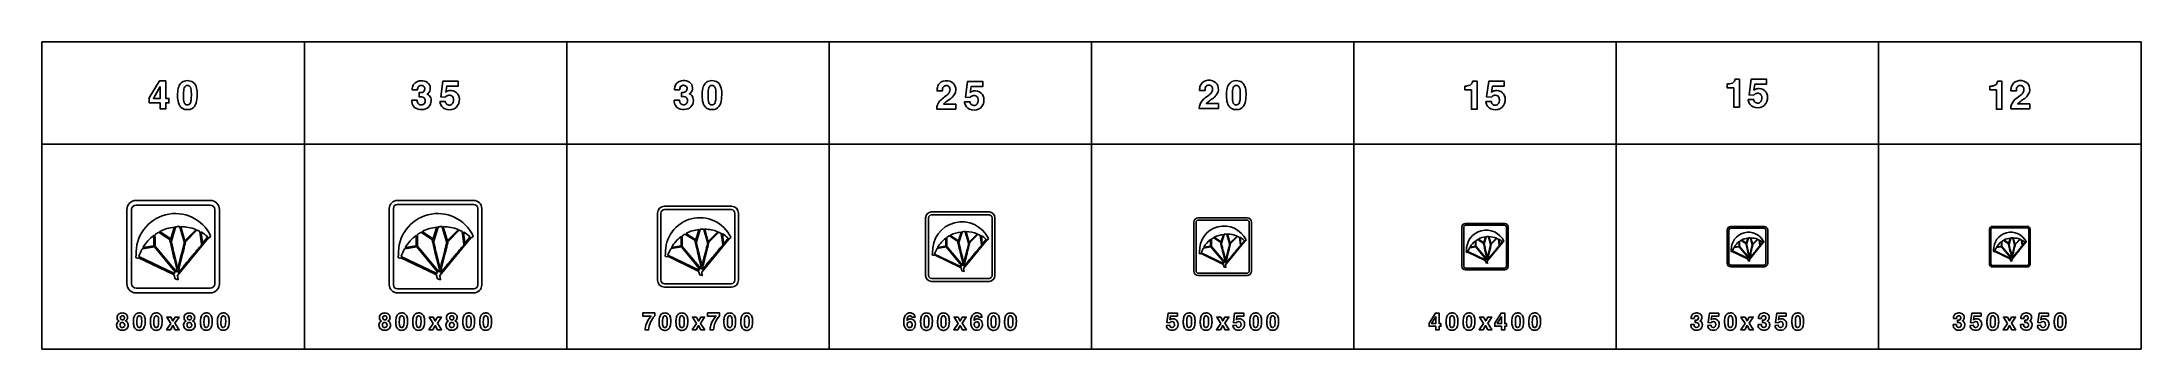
# Model space of a CAD drawing. Extents: x 0 to 18160, y 0 to 2655.
import ezdxf

# ---------------------------------------------------------------- set-up
doc = ezdxf.new("R2010")
doc.units = 0
doc.header["$MEASUREMENT"] = 0

msp = doc.modelspace()

# ---------------------------------------------------------------- linework, layer by layer
for points in [[(0, 1770), (2270, 1770), (2270, 2655), (0, 2655)], [(2270, 1770), (4540, 1770), (4540, 2655), (2270, 2655)], [(4540, 1770), (6810, 1770), (6810, 2655), (4540, 2655)], [(6810, 1770), (9080, 1770), (9080, 2655), (6810, 2655)], [(9080, 1770), (11350, 1770), (11350, 2655), (9080, 2655)], [(11350, 1770), (13620, 1770), (13620, 2655), (11350, 2655)], [(13620, 1770), (15890, 1770), (15890, 2655), (13620, 2655)], [(15890, 1770), (18160, 1770), (18160, 2655), (15890, 2655)], [(927.496, 2171.35), (1017.9, 2317.79), (1070.98, 2317.79), (1070.98, 2166.57), (1097.95, 2166.57), (1097.95, 2128.53), (1070.98, 2128.53), (1070.98, 2076.28), (1023.46, 2076.28), (1023.46, 2128.53), (927.496, 2128.53)], [(1023.46, 2269.13), (963.474, 2166.57), (1023.46, 2166.57)], [(0, 0), (2270, 0), (2270, 1770), (0, 1770)], [(2270, 0), (4540, 0), (4540, 1770), (2270, 1770)], [(4540, 0), (6810, 0), (6810, 1770), (4540, 1770)], [(6810, 0), (9080, 0), (9080, 1770), (6810, 1770)], [(9080, 0), (11350, 0), (11350, 1770), (9080, 1770)], [(11350, 0), (13620, 0), (13620, 1770), (11350, 1770)], [(13620, 0), (15890, 0), (15890, 1770), (13620, 1770)], [(15890, 0), (18160, 0), (18160, 1770), (15890, 1770)], [(1115.2, 221.769), (1080.08, 276.319), (1114.84, 276.319), (1133.11, 242.267), (1151.83, 276.319), (1185.98, 276.319), (1150.44, 222.29), (1186.95, 166.272), (1152.4, 166.272), (1132.54, 202.362), (1112.14, 166.272), (1077.99, 166.272)], [(3385.19, 221.769), (3350.07, 276.319), (3384.84, 276.319), (3403.11, 242.267), (3421.83, 276.319), (3455.97, 276.319), (3420.43, 222.29), (3456.95, 166.272), (3422.4, 166.272), (3402.54, 202.362), (3382.14, 166.272), (3347.99, 166.272)], [(5662.41, 221.386), (5627.29, 275.936), (5662.06, 275.936), (5680.33, 241.884), (5699.05, 275.936), (5733.19, 275.936), (5697.65, 221.908), (5734.17, 165.889), (5699.62, 165.889), (5679.76, 201.979), (5659.35, 165.889), (5625.21, 165.889)], [(7925.79, 221.523), (7890.67, 276.072), (7925.43, 276.072), (7943.7, 242.02), (7962.42, 276.072), (7996.57, 276.072), (7961.03, 222.044), (7997.54, 166.025), (7962.99, 166.025), (7943.13, 202.115), (7922.73, 166.025), (7888.58, 166.025)], [(10198.2, 221.797), (10163.1, 276.346), (10197.9, 276.346), (10216.2, 242.294), (10234.9, 276.346), (10269, 276.346), (10233.5, 222.318), (10270, 166.299), (10235.4, 166.299), (10215.6, 202.389), (10195.2, 166.299), (10161, 166.299)], [(12001, 222.096), (12055.2, 309.963), (12087.1, 309.963), (12087.1, 219.229), (12103.3, 219.229), (12103.3, 196.409), (12087.1, 196.409), (12087.1, 165.058), (12058.6, 165.058), (12058.6, 196.409), (12001, 196.409)], [(12058.6, 280.769), (12022.6, 219.229), (12058.6, 219.229)], [(12472.5, 221.797), (12437.4, 276.346), (12472.2, 276.347), (12490.5, 242.294), (12509.2, 276.347), (12543.3, 276.347), (12507.8, 222.318), (12544.3, 166.299), (12509.7, 166.299), (12489.9, 202.389), (12469.5, 166.299), (12435.3, 166.299)], [(12569, 222.114), (12623.3, 309.981), (12655.1, 309.981), (12655.1, 219.246), (12671.3, 219.246), (12671.3, 196.427), (12655.1, 196.427), (12655.1, 165.076), (12626.6, 165.076), (12626.6, 196.427), (12569, 196.427)], [(12626.6, 280.787), (12590.6, 219.246), (12626.6, 219.246)], [(14734.2, 221.783), (14699.1, 276.333), (14733.9, 276.333), (14752.1, 242.281), (14770.8, 276.333), (14805, 276.333), (14769.4, 222.304), (14806, 166.285), (14771.4, 166.285), (14751.6, 202.375), (14731.2, 166.285), (14697, 166.285)], [(17004.2, 221.783), (16969.1, 276.333), (17003.9, 276.333), (17022.1, 242.281), (17040.8, 276.333), (17075, 276.333), (17039.4, 222.304), (17076, 166.285), (17041.4, 166.285), (17021.6, 202.375), (17001.2, 166.285), (16967, 166.285)]]:
    msp.add_lwpolyline(points, close=True)
for points in [[(1173.29, 2191.65, -0.0563084), (1179.33, 2254.48, -0.130301), (1201.53, 2298.28, -0.174843), (1243.35, 2319.69, -0.147552), (1296.47, 2313.05, -0.192146), (1333.28, 2269.88, -0.0833996), (1342.52, 2212.85, -0.0545507), (1337.51, 2142.08, -0.116773), (1318.43, 2098, -0.221099), (1263.57, 2070.32, -0.162564), (1212.11, 2082.84, -0.174743), (1180.84, 2128.26, -0.0640867), (1173.37, 2186.95)], [(1224.67, 2161.12, 0.0124589), (1225.19, 2154.8, 0.0668192), (1230.8, 2129.4, 0.615362), (1281.7, 2123.79, 0.0726881), (1287.15, 2136.83, 0.0588562), (1291.85, 2174.11, 0.0389037), (1290.23, 2241.09, 0.084671), (1283.64, 2264.43, 0.156013), (1272.18, 2276.6, 0.143208), (1256.47, 2279.56, 0.172584), (1240.71, 2273.36, 0.132565), (1230.76, 2257.8, 0.0498315), (1226.21, 2236.08, 0.0368731)], [(3199.84, 2150.87), (3246.2, 2150.87, 0.0411845), (3248.26, 2135.66, 0.335066), (3278.75, 2110.39, 0.276505), (3310.74, 2124.92, 0.158203), (3316.31, 2145.65, 0.0878221), (3313.34, 2161.57, 0.217575), (3294.82, 2178.43, 0.0882727), (3273.57, 2181.56), (3262.75, 2181.56), (3262.75, 2216.82, 0.0282129), (3282.34, 2217.42, 0.50028), (3309.32, 2262.91, 0.235001), (3290.79, 2277.96, 0.165496), (3265.12, 2275.67, 0.220849), (3250.9, 2259.12, 0.055705), (3248.02, 2240.92), (3203.2, 2240.92, -0.0488003), (3204.97, 2263.51, -0.30773), (3262.59, 2318.01, -0.146685), (3322.07, 2312.08, -0.469869), (3348.61, 2219.31, -0.0891152), (3336.57, 2207.54), (3332.3, 2204.54, -0.0245333), (3343.48, 2198.14, -0.202429), (3365.75, 2161.45, -0.422325), (3303.08, 2072, -0.154301), (3238.98, 2079.19, -0.287878), (3199.96, 2139.89, -0.0143877)], [(3442.43, 2139.57), (3489.39, 2141.35, 0.0452719), (3495.79, 2125.12, 0.0567733), (3500.53, 2118.25, 0.070207), (3504.95, 2114.77, 0.264984), (3540.97, 2112.87, 0.20748), (3558.38, 2135.98, 0.147389), (3557.24, 2174.01, 0.308532), (3527.86, 2195.42, 0.215743), (3498.08, 2185.19, 0.028781), (3492.71, 2178.95), (3450.09, 2180.96), (3467.91, 2315.64), (3601.95, 2315.64), (3601.95, 2273.77), (3501.51, 2273.77), (3492.55, 2221.76, -0.0211252), (3505.46, 2229.3, -0.121371), (3538.8, 2235.15, -0.244671), (3598.59, 2203.2, -0.173069), (3610.16, 2144.07, -0.256779), (3564.98, 2078.08, -0.199585), (3485.44, 2077.01, -0.245625), (3445.16, 2125.91, -0.0170062)], [(5469.08, 2152.29), (5515.45, 2152.29, 0.0411845), (5517.5, 2137.08, 0.335066), (5547.99, 2111.8, 0.276505), (5579.98, 2126.34, 0.158203), (5585.55, 2147.07, 0.0878221), (5582.59, 2162.99, 0.217575), (5564.07, 2179.85, 0.0882727), (5542.82, 2182.97), (5532, 2182.97), (5532, 2218.24, 0.0282129), (5551.59, 2218.83, 0.50028), (5578.56, 2264.33, 0.235001), (5560.04, 2279.38, 0.165496), (5534.37, 2277.09, 0.220849), (5520.15, 2260.54, 0.055705), (5517.27, 2242.33), (5472.44, 2242.33, -0.0488003), (5474.22, 2264.92, -0.30773), (5531.84, 2319.43, -0.146685), (5591.32, 2313.5, -0.469869), (5617.86, 2220.73, -0.0891152), (5605.81, 2208.96), (5601.55, 2205.96, -0.0245333), (5612.72, 2199.56, -0.202429), (5635, 2162.87, -0.422325), (5572.32, 2073.41, -0.154301), (5508.22, 2080.6, -0.287878), (5469.2, 2141.31, -0.0143877)], [(5711.68, 2191.65, -0.0563084), (5717.72, 2254.48, -0.130301), (5739.91, 2298.28, -0.174843), (5781.74, 2319.69, -0.147552), (5834.86, 2313.05, -0.192146), (5871.67, 2269.88, -0.0833996), (5880.91, 2212.85, -0.0545507), (5875.89, 2142.08, -0.116773), (5856.82, 2098, -0.221099), (5801.96, 2070.32, -0.162564), (5750.5, 2082.84, -0.174743), (5719.22, 2128.26, -0.0640867), (5711.76, 2186.95)], [(5763.06, 2161.12, 0.0124589), (5763.57, 2154.8, 0.0668192), (5769.18, 2129.4, 0.615362), (5820.09, 2123.79, 0.0726881), (5825.54, 2136.83, 0.0588562), (5830.24, 2174.11, 0.0389037), (5828.62, 2241.09, 0.084671), (5822.02, 2264.43, 0.156013), (5810.57, 2276.6, 0.143208), (5794.85, 2279.56, 0.172584), (5779.09, 2273.36, 0.132565), (5769.14, 2257.8, 0.0498315), (5764.6, 2236.08, 0.0368731)], [(7741.06, 2074.79, -0.0640343), (7742.32, 2095.72, -0.161687), (7778.14, 2156.27, -0.0283718), (7819.97, 2188.65, 0.0545111), (7840.86, 2206.58, 0.192461), (7855.83, 2246.12, 0.234238), (7842.24, 2272.5, 0.196223), (7816.93, 2277.28, 0.252425), (7795.01, 2260.1, 0.0856617), (7790.86, 2243.08, 0.0202329), (7790.15, 2231.39), (7743.51, 2231.39, -0.0983795), (7749.55, 2272.7, -0.245047), (7795.72, 2315.83, -0.207102), (7872.69, 2307.49, -0.233443), (7905.15, 2255.16, -0.20961), (7886.99, 2190.98, -0.0785124), (7853.06, 2159.51, 0.0107372), (7817.24, 2133.72, 0.0665092), (7801.37, 2117.68), (7905.86, 2117.68), (7905.86, 2074.79)], [(7981.21, 2136.73), (8028.17, 2138.5, 0.0452719), (8034.56, 2122.27, 0.0567733), (8039.3, 2115.4, 0.070207), (8043.73, 2111.92, 0.264984), (8079.74, 2110.03, 0.20748), (8097.16, 2133.13, 0.147389), (8096.02, 2171.17, 0.308532), (8066.63, 2192.57, 0.215743), (8036.85, 2182.34, 0.028781), (8031.48, 2176.1), (7988.87, 2178.12), (8006.68, 2312.79), (8140.72, 2312.79), (8140.72, 2270.93), (8040.29, 2270.93), (8031.33, 2218.92, -0.0211252), (8044.24, 2226.46, -0.121371), (8077.57, 2232.3, -0.244671), (8137.37, 2200.35, -0.173069), (8148.94, 2141.23, -0.256779), (8103.76, 2075.23, -0.199585), (8024.22, 2074.17, -0.245625), (7983.93, 2123.06, -0.0170062)], [(10012.9, 2078.85, -0.0640343), (10014.2, 2099.78, -0.161687), (10050, 2160.33, -0.0283718), (10091.8, 2192.71, 0.0545111), (10112.7, 2210.64, 0.192461), (10127.7, 2250.18, 0.234238), (10114.1, 2276.56, 0.196223), (10088.8, 2281.34, 0.252425), (10066.8, 2264.16, 0.0856617), (10062.7, 2247.14, 0.0202329), (10062, 2235.45), (10015.3, 2235.45, -0.0983795), (10021.4, 2276.76, -0.245047), (10067.6, 2319.89, -0.207102), (10144.5, 2311.55, -0.233443), (10177, 2259.22, -0.20961), (10158.8, 2195.04, -0.0785124), (10124.9, 2163.57, 0.0107372), (10089.1, 2137.78, 0.0665092), (10073.2, 2121.74), (10177.7, 2121.74), (10177.7, 2078.85)], [(10247.9, 2191.49, -0.0563084), (10253.9, 2254.33, -0.130301), (10276.1, 2298.12, -0.174843), (10317.9, 2319.53, -0.147552), (10371, 2312.9, -0.192146), (10407.8, 2269.73, -0.0833996), (10417.1, 2212.7, -0.0545507), (10412.1, 2141.92, -0.116773), (10393, 2097.85, -0.221099), (10338.1, 2070.16, -0.162564), (10286.7, 2082.68, -0.174743), (10255.4, 2128.1, -0.0640867), (10247.9, 2186.79)], [(10299.2, 2160.96, 0.0124589), (10299.8, 2154.64, 0.0668192), (10305.4, 2129.25, 0.615362), (10356.3, 2123.64, 0.0726881), (10361.7, 2136.67, 0.0588562), (10366.4, 2173.95, 0.0389037), (10364.8, 2240.94, 0.084671), (10358.2, 2264.28, 0.156013), (10346.8, 2276.44, 0.143208), (10331, 2279.4, 0.172584), (10315.3, 2273.2, 0.132565), (10305.3, 2257.64, 0.0498315), (10300.8, 2235.92, 0.0368731)], [(12310.9, 2274.45), (12324.1, 2274.45, 0.0261527), (12330.1, 2275.12, 0.0824327), (12354.9, 2282.34, 0.211118), (12374.9, 2306.08, 0.0230957), (12377.6, 2315.99), (12415.7, 2315.99), (12415.7, 2074.01), (12367.1, 2074.01), (12367.1, 2241.03), (12310.9, 2241.03)], [(12491, 2139), (12538, 2140.78, 0.0452719), (12544.4, 2124.55, 0.0567733), (12549.1, 2117.67, 0.070207), (12553.5, 2114.2, 0.264984), (12589.6, 2112.3, 0.20748), (12607, 2135.41, 0.147389), (12605.8, 2173.44, 0.308532), (12576.4, 2194.85, 0.215743), (12546.7, 2184.62, 0.028781), (12541.3, 2178.38), (12498.7, 2180.39), (12516.5, 2315.07), (12650.5, 2315.07), (12650.5, 2273.2), (12550.1, 2273.2), (12541.1, 2221.19, -0.0211252), (12554.1, 2228.73, -0.121371), (12587.4, 2234.58, -0.244671), (12647.2, 2202.63, -0.173069), (12658.8, 2143.5, -0.256779), (12613.6, 2077.51, -0.199585), (12534, 2076.44, -0.245625), (12493.7, 2125.34, -0.0170062)], [(14580.9, 2291.94), (14594, 2291.94, 0.0261527), (14600.1, 2292.61, 0.0824327), (14624.9, 2299.84, 0.211118), (14644.9, 2323.58, 0.0230957), (14647.6, 2333.49), (14685.7, 2333.49), (14685.7, 2091.51), (14637.1, 2091.51), (14637.1, 2258.53), (14580.9, 2258.53)], [(14761, 2156.5), (14808, 2158.28, 0.0452719), (14814.4, 2142.04, 0.0567733), (14819.1, 2135.17, 0.070207), (14823.5, 2131.7, 0.264984), (14859.6, 2129.8, 0.20748), (14877, 2152.9, 0.147389), (14875.8, 2190.94, 0.308532), (14846.4, 2212.34, 0.215743), (14816.7, 2202.11, 0.028781), (14811.3, 2195.87), (14768.7, 2197.89), (14786.5, 2332.56), (14920.5, 2332.56), (14920.5, 2290.7), (14820.1, 2290.7), (14811.1, 2238.69, -0.0211252), (14824, 2246.23, -0.121371), (14857.4, 2252.08, -0.244671), (14917.2, 2220.12, -0.173069), (14928.7, 2161, -0.256779), (14883.6, 2095.01, -0.199585), (14804, 2093.94, -0.245625), (14763.7, 2142.83, -0.0170062)], [(16852.4, 2273.43), (16865.5, 2273.43, 0.0261527), (16871.5, 2274.1, 0.0824327), (16896.4, 2281.32, 0.211118), (16916.4, 2305.06, 0.0230957), (16919, 2314.97), (16957.1, 2314.97), (16957.1, 2072.99), (16908.5, 2072.99), (16908.5, 2240.01), (16852.4, 2240.01)], [(17032.5, 2075.98, -0.0640343), (17033.8, 2096.92, -0.161687), (17069.6, 2157.46, -0.0283718), (17111.4, 2189.85, 0.0545111), (17132.3, 2207.78, 0.192461), (17147.3, 2247.31, 0.234238), (17133.7, 2273.69, 0.196223), (17108.4, 2278.47, 0.252425), (17086.4, 2261.29, 0.0856617), (17082.3, 2244.27, 0.0202329), (17081.6, 2232.58), (17034.9, 2232.58, -0.0983795), (17041, 2273.89, -0.245047), (17087.1, 2317.02, -0.207102), (17164.1, 2308.69, -0.233443), (17196.6, 2256.36, -0.20961), (17178.4, 2192.18, -0.0785124), (17144.5, 2160.7, 0.0107372), (17108.7, 2134.91, 0.0665092), (17092.8, 2118.88), (17197.3, 2118.88), (17197.3, 2075.98)], [(814.998, 484.997, -0.414213), (734.998, 564.997), (734.998, 1205, -0.414213), (814.998, 1285), (1455, 1285, -0.414213), (1535, 1205), (1535, 564.997, -0.414213), (1455, 484.997)], [(3075, 484.998, -0.414213), (3005, 554.998), (3005, 1215, -0.414213), (3075, 1285), (3735, 1285, -0.414213), (3805, 1215), (3805, 554.998, -0.414213), (3735, 484.998)], [(814.998, 524.997), (1455, 524.997, 0.414213), (1495, 564.997), (1495, 1205, 0.414213), (1455, 1245), (814.998, 1245, 0.414213), (774.998, 1205), (774.998, 564.997, 0.414213)], [(1459.38, 978.073, -0.128562), (1451.03, 964.762, -0.145943), (1447.88, 963.11, 0.01627), (1446.5, 962.703, -0.0336011), (1443.91, 962.313, 0.0880838), (1442.37, 961.881, 0.073466), (1441.5, 961.132), (1441.09, 960.646), (1172.73, 634.259), (1177.6, 598.673), (1152.58, 606.956), (1144.39, 636.482, 0.20539), (1138.86, 643.361), (835.797, 789.668, -0.367536), (815.949, 788.741, -0.0221931), (813.307, 790.741, -0.128604), (812.179, 792.388, -0.0569483), (810.669, 798.309, -0.191835), (811.53, 801.912, 0.168325), (814.834, 810.364), (814.694, 812.868), (814.664, 813.379, -0.822208)], [(3075, 519.997), (3735, 519.997, 0.414213), (3770, 554.997), (3770, 1215, 0.414213), (3735, 1250), (3075, 1250, 0.414213), (3040, 1215), (3040, 554.997, 0.414213)], [(3729.38, 978.073, -0.128562), (3721.03, 964.762, -0.145943), (3717.88, 963.11, 0.01627), (3716.5, 962.703, -0.0336011), (3713.91, 962.313, 0.0880838), (3712.37, 961.881, 0.073466), (3711.5, 961.132), (3711.09, 960.646), (3442.73, 634.259), (3447.6, 598.673), (3422.58, 606.956), (3414.39, 636.482, 0.20539), (3408.86, 643.361), (3105.8, 789.668, -0.367536), (3085.95, 788.741, -0.0221931), (3083.31, 790.741, -0.128604), (3082.18, 792.388, -0.0569483), (3080.67, 798.309, -0.191835), (3081.53, 801.912, 0.168325), (3084.83, 810.364), (3084.69, 812.868), (3084.66, 813.379, -0.822208)], [(5385, 534.997, -0.414213), (5325, 594.997), (5325, 1175, -0.414213), (5385, 1235), (5965, 1235, -0.414213), (6025, 1175), (6025, 594.997, -0.414213), (5965, 534.997)], [(5385, 564.997), (5965, 564.997, 0.414213), (5995, 594.997), (5995, 1175, 0.414213), (5965, 1205), (5385, 1205, 0.414213), (5355, 1175), (5355, 594.997, 0.414213)], [(5958.83, 966.483, -0.128562), (5951.53, 954.836, -0.145943), (5948.77, 953.391, 0.01627), (5947.56, 953.034, -0.0336011), (5945.3, 952.693, 0.0880838), (5943.95, 952.314, 0.073466), (5943.19, 951.659), (5942.83, 951.235), (5708.01, 665.645), (5712.27, 634.508), (5690.38, 641.755), (5683.22, 667.591, 0.20539), (5678.38, 673.61), (5413.2, 801.628, -0.367536), (5395.83, 800.817, -0.0221931), (5393.52, 802.567, -0.128604), (5392.53, 804.009, -0.0569483), (5391.21, 809.189, -0.191835), (5391.96, 812.342, 0.168325), (5394.85, 819.738), (5394.72, 822.152, -0.822208)], [(7695, 584.997, -0.414213), (7645, 634.997), (7645, 1135, -0.414213), (7695, 1185), (8195, 1185, -0.414213), (8245, 1135), (8245, 634.997, -0.414213), (8195, 584.997)], [(7695, 609.997), (8195, 609.997, 0.414213), (8220, 634.997), (8220, 1135, 0.414213), (8195, 1160), (7695, 1160, 0.414213), (7670, 1135), (7670, 634.997, 0.414213)], [(8188.28, 954.842, -0.128562), (8182.02, 944.859, -0.145943), (8179.66, 943.62, 0.01627), (8178.62, 943.315, -0.0336011), (8176.68, 943.022, 0.0880838), (8175.53, 942.698, 0.073466), (8174.72, 941.954), (7973.3, 696.982), (7976.95, 670.292), (7958.18, 676.504), (7952.05, 698.649, 0.20539), (7947.89, 703.808), (7720.6, 813.538, -0.367536), (7705.71, 812.843, -0.0221931), (7703.73, 814.343, -0.128604), (7702.88, 815.579, -0.0569483), (7701.75, 820.019, -0.191835), (7702.4, 822.721, 0.168325), (7704.87, 829.06), (7704.76, 831.13, -0.822208)], [(10005, 634.997, -0.414213), (9965, 674.997), (9965, 1095, -0.414213), (10005, 1135), (10425, 1135, -0.414213), (10465, 1095), (10465, 674.997, -0.414213), (10425, 634.997)], [(10005, 654.997), (10425, 654.997, 0.414213), (10445, 674.997), (10445, 1095, 0.414213), (10425, 1115), (10005, 1115, 0.414213), (9985, 1095), (9985, 674.997, 0.414213)], [(967.979, 892.253), (967.983, 895.643), (968.025, 977.895), (968.025, 978.936, 0.0623783), (967.814, 981.332, 0.0956441), (967.555, 981.909, 0.275942), (966.995, 982.159, 0.102992), (875.954, 879.351, 0.118876), (875.574, 877.774, 0.32577), (876.245, 876.934, 0.0752726), (877.033, 876.844), (964.785, 891.807)], [(1165.6, 666.208, 0.527308), (1170.15, 670.349, 0.11827), (1168.56, 683.159, -0.0375451), (1162.7, 705.499), (1145.25, 775.545, 0.00975468), (1137.14, 807.715, -0.0346911), (1130.19, 841.915, -0.00456903), (1123.58, 868.524), (1110.72, 920.322, 0.00526952), (1103.77, 947.889), (1012.61, 1006.74), (1009.83, 1008.5, 0.179489), (1007.33, 1008.94, 0.0463759), (978.247, 990.068), (978.085, 989.651, 0.0124854), (977.801, 961.098), (977.81, 903.178, 0.0687168), (978.06, 892.507, 0.0520173), (979.858, 888.097), (1162.93, 668.469, -0.00750813)], [(1115.78, 954.493), (1144.16, 1049.11), (1145.57, 1053.5, 0.100231), (1021.24, 1017.38, 0.344319), (1020.31, 1015.24, 0.120248), (1021.72, 1012.64, 0.019715), (1022.17, 1012.1), (1113.45, 952.845), (1114.96, 951.889)], [(1189.34, 1058.41, 0.0219678), (1157.83, 1056.95, 0.0923717), (1157.16, 1056.07), (1156.27, 1053.54), (1119.33, 932.844, 0.131935), (1119.93, 923.058), (1128.62, 888.898, -0.0317812), (1133.89, 862.307, 0.0109069), (1142.87, 826.675), (1158.34, 764.679, 0.00773469), (1169.9, 718.808), (1174.08, 700.338, 0.0516317), (1174.96, 699.133, 0.120979), (1175.69, 698.584, 0.255034), (1176.51, 698.68, 0.0779395), (1177.07, 699.227, 0.0192111), (1178.47, 701.576), (1187.13, 744.106), (1199.51, 792.721), (1211.81, 840.961, -0.00469593), (1229.44, 910.362, 0.126132), (1230.14, 929.411), (1229.87, 930.497), (1192.05, 1054.33, 0.0395848), (1190.94, 1056.76, 0.120958)], [(1178.53, 662.582, 0.919228), (1181.03, 661.869, -0.0409143), (1184.72, 667.684), (1200.53, 686.478, 0.035679), (1219.08, 707.643, 0.0400636), (1233.9, 726.993, -0.0297457), (1250.2, 745.452, -0.0121214), (1269.79, 768.269, 0.00637927), (1283.03, 785.827, 0.0109498), (1315.76, 824.519, 0.015841), (1334.24, 846.271, -0.0470905), (1345.5, 860.124, -0.0291722), (1376.61, 896.384, 0.189403), (1380.41, 904.775, 0.0151348), (1380.28, 908.085), (1365.88, 1013.46, 0.011483), (1365.18, 1015.44, 0.12856), (1363.15, 1018.1, 0.00630626), (1342.25, 1026.92, 0.190535), (1338.17, 1025.04), (1337.76, 1024.56), (1246.02, 933.764, 0.122035), (1242.41, 927.702, 0.0173566), (1237.58, 908.967, 0.0352716), (1229.98, 872.894, -0.00638199), (1215.8, 817.334, -0.00809104), (1204.39, 772.574, -0.00868302), (1192.38, 724.652, 0.0165909), (1181.3, 676.346, -0.010664)], [(1330.96, 1033.01, 0.0881961), (1201.69, 1058.29, 0.101086), (1201.59, 1057.69, 0.0787783), (1202.04, 1055.74), (1234.36, 942.87, 0.0530675), (1234.9, 941.761, 0.161305), (1236.24, 940.741, 0.23767), (1241.34, 941.392, 0.0410649), (1244.06, 943.646), (1329.05, 1027.17, 0.10684), (1331.3, 1030.72, 0.175744), (1331.37, 1032.35, 0.0826324)], [(1378.17, 1008.9, -0.0919184), (1378.87, 1010.25, -0.0721386), (1379.54, 1010.83, -0.123062), (1380.19, 1011, -0.0495568), (1430.57, 972.023, -0.061712), (1431.5, 967.551, -0.157806), (1430.03, 963), (1390.5, 917.038, -0.104555), (1389.78, 916.944, -0.287508), (1389.03, 917.576, -0.0227066), (1388.38, 919.824)], [(3237.98, 892.253), (3237.98, 895.643), (3238.03, 977.895), (3238.03, 978.936, 0.0623783), (3237.81, 981.332, 0.0956441), (3237.55, 981.909, 0.275942), (3237, 982.159, 0.102992), (3145.95, 879.351, 0.118876), (3145.57, 877.774, 0.32577), (3146.24, 876.934, 0.0752726), (3147.03, 876.844), (3234.79, 891.807)], [(3435.6, 666.208, 0.527308), (3440.15, 670.349, 0.11827), (3438.56, 683.159, -0.0375451), (3432.7, 705.499), (3415.25, 775.545, 0.00975468), (3407.14, 807.715, -0.0346911), (3400.19, 841.915, -0.00456903), (3393.58, 868.524), (3380.72, 920.322, 0.00526952), (3373.77, 947.889), (3282.61, 1006.74), (3279.83, 1008.5, 0.179489), (3277.33, 1008.94, 0.0463759), (3248.25, 990.068), (3248.09, 989.651, 0.0124854), (3247.8, 961.098), (3247.81, 903.178, 0.0687168), (3248.06, 892.507, 0.0520173), (3249.86, 888.097), (3432.93, 668.469, -0.00750813)], [(3385.78, 954.493), (3414.16, 1049.11), (3415.57, 1053.5, 0.100231), (3291.24, 1017.38, 0.344319), (3290.31, 1015.24, 0.120248), (3291.72, 1012.64, 0.019715), (3292.17, 1012.1), (3383.45, 952.845), (3384.96, 951.889)], [(3459.34, 1058.41, 0.0219678), (3427.83, 1056.95, 0.0923717), (3427.16, 1056.07), (3426.27, 1053.54), (3389.33, 932.844, 0.131935), (3389.93, 923.058), (3398.62, 888.898, -0.0317812), (3403.89, 862.307, 0.0109069), (3412.87, 826.675), (3428.34, 764.679, 0.00773469), (3439.9, 718.808), (3444.08, 700.338, 0.0516317), (3444.96, 699.133, 0.120979), (3445.69, 698.584, 0.255034), (3446.51, 698.68, 0.0779395), (3447.07, 699.227, 0.0192111), (3448.47, 701.576), (3457.13, 744.106), (3469.51, 792.721), (3481.81, 840.961, -0.00469593), (3499.44, 910.362, 0.126132), (3500.14, 929.411), (3499.87, 930.497), (3462.05, 1054.33, 0.0395848), (3460.94, 1056.76, 0.120958)], [(3448.53, 662.582, 0.919228), (3451.03, 661.869, -0.0409143), (3454.72, 667.684), (3470.53, 686.478, 0.035679), (3489.08, 707.643, 0.0400636), (3503.9, 726.993, -0.0297457), (3520.2, 745.452, -0.0121214), (3539.79, 768.269, 0.00637927), (3553.03, 785.827, 0.0109498), (3585.76, 824.519, 0.015841), (3604.24, 846.271, -0.0470905), (3615.5, 860.124, -0.0291722), (3646.61, 896.384, 0.189403), (3650.41, 904.775, 0.0151348), (3650.28, 908.085), (3635.88, 1013.46, 0.011483), (3635.18, 1015.44, 0.12856), (3633.15, 1018.1, 0.00630626), (3612.25, 1026.92, 0.190535), (3608.16, 1025.04), (3607.76, 1024.56), (3516.01, 933.764, 0.122035), (3512.41, 927.702, 0.0173566), (3507.58, 908.967, 0.0352716), (3499.98, 872.894, -0.00638199), (3485.8, 817.334, -0.00809104), (3474.39, 772.574, -0.00868302), (3462.38, 724.652, 0.0165909), (3451.3, 676.346, -0.010664)], [(3600.96, 1033.01, 0.0881961), (3471.69, 1058.29, 0.101086), (3471.59, 1057.69, 0.0787783), (3472.04, 1055.74), (3504.36, 942.87, 0.0530675), (3504.9, 941.761, 0.161305), (3506.24, 940.741, 0.23767), (3511.34, 941.392, 0.0410649), (3514.06, 943.646), (3599.05, 1027.17, 0.10684), (3601.3, 1030.72, 0.175744), (3601.37, 1032.35, 0.0826324)], [(3648.17, 1008.9, -0.0919184), (3648.87, 1010.25, -0.0721386), (3649.54, 1010.83, -0.123062), (3650.19, 1011, -0.0495568), (3700.57, 972.023, -0.061712), (3701.5, 967.551, -0.157806), (3700.03, 963), (3660.5, 917.038, -0.104555), (3659.78, 916.944, -0.287508), (3659.03, 917.576, -0.0227066), (3658.38, 919.824)], [(5528.86, 891.39), (5528.86, 894.357), (5528.9, 966.327), (5528.9, 967.238, 0.0623783), (5528.71, 969.335, 0.0956441), (5528.48, 969.839, 0.275942), (5528, 970.058, 0.102992), (5448.33, 880.101, 0.118876), (5448, 878.721, 0.32577), (5448.59, 877.986, 0.0752726), (5449.28, 877.907), (5526.06, 891.001)], [(5701.77, 693.601, 0.527308), (5705.76, 697.225, 0.11827), (5704.36, 708.434, -0.0375451), (5699.23, 727.981), (5683.97, 789.271, 0.00975468), (5676.87, 817.42, -0.0346911), (5670.79, 847.345, -0.00456903), (5665, 870.627), (5653.76, 915.951, 0.00526952), (5647.68, 940.072), (5567.91, 991.565), (5565.47, 993.107, 0.179489), (5563.29, 993.491, 0.0463759), (5537.84, 976.978), (5537.7, 976.614, 0.0124854), (5537.45, 951.63), (5537.46, 900.95, 0.0687168), (5537.68, 891.613, 0.0520173), (5539.25, 887.753), (5699.44, 695.58, -0.00750813)], [(5658.18, 945.85), (5683.02, 1028.64), (5684.25, 1032.49, 0.100231), (5575.46, 1000.88, 0.344319), (5574.64, 999.002, 0.120248), (5575.88, 996.725, 0.019715), (5576.27, 996.254), (5656.14, 944.408), (5657.47, 943.572)], [(5722.55, 1036.77, 0.0219678), (5694.98, 1035.5, 0.0923717), (5694.39, 1034.73), (5693.61, 1032.51), (5661.28, 926.908, 0.131935), (5661.81, 918.345), (5669.42, 888.455, -0.0317812), (5674.03, 865.187, 0.0109069), (5681.89, 834.01), (5695.43, 779.763, 0.00773469), (5705.54, 739.626), (5709.19, 723.465, 0.0516317), (5709.96, 722.411, 0.120979), (5710.6, 721.93, 0.255034), (5711.32, 722.014, 0.0779395), (5711.81, 722.492, 0.0192111), (5713.04, 724.548), (5720.62, 761.762), (5731.44, 804.3), (5742.21, 846.51, -0.00469593), (5757.64, 907.236, 0.126132), (5758.25, 923.904), (5758.01, 924.854), (5724.92, 1033.2, 0.0395848), (5723.95, 1035.33, 0.120958)], [(5713.09, 690.428, 0.919228), (5715.27, 689.805, -0.0409143), (5718.51, 694.892), (5732.33, 711.337, 0.035679), (5748.57, 729.857, 0.0400636), (5761.54, 746.788, -0.0297457), (5775.8, 762.94, -0.0121214), (5792.94, 782.905, 0.00637927), (5804.53, 798.268, 0.0109498), (5833.17, 832.123, 0.015841), (5849.33, 851.156, -0.0470905), (5859.19, 863.278, -0.0291722), (5886.41, 895.005, 0.189403), (5889.73, 902.347, 0.0151348), (5889.62, 905.243), (5877.02, 997.451, 0.011483), (5876.41, 999.176, 0.12856), (5874.63, 1001.51, 0.00630626), (5856.34, 1009.22, 0.190535), (5852.77, 1007.58), (5852.41, 1007.16), (5772.14, 927.713, 0.122035), (5768.98, 922.408, 0.0173566), (5764.76, 906.015, 0.0352716), (5758.1, 874.452, -0.00638199), (5745.7, 825.836, -0.00809104), (5735.72, 786.671, -0.00868302), (5725.21, 744.739, 0.0165909), (5715.51, 702.472, -0.010664)], [(5846.47, 1014.55, 0.0881961), (5733.35, 1036.67, 0.101086), (5733.26, 1036.15, 0.0787783), (5733.66, 1034.44), (5761.94, 935.68, 0.0530675), (5762.41, 934.71, 0.161305), (5763.58, 933.817, 0.23767), (5768.05, 934.387, 0.0410649), (5770.43, 936.359), (5844.79, 1009.45, 0.10684), (5846.76, 1012.55, 0.175744), (5846.82, 1013.98, 0.0826324)], [(5887.77, 993.456, -0.0919184), (5888.39, 994.638, -0.0721386), (5889.2, 995.226, -0.0975326), (5889.66, 995.274, -0.0495568), (5933.62, 961.189, -0.061712), (5934.44, 957.276, -0.157806), (5933.15, 953.294), (5898.56, 913.077, -0.104555), (5897.94, 912.995, -0.287508), (5897.27, 913.548, -0.0227066), (5896.71, 915.515)], [(7819.73, 890.477), (7819.74, 893.02), (7819.77, 954.709), (7819.77, 955.489, 0.0623783), (7819.51, 957.503, 0.275942), (7819, 957.907, 0.102992), (7750.71, 880.801, 0.118876), (7750.43, 879.618, 0.32577), (7751.17, 878.951, 0.00817971), (7751.63, 878.926), (7817.34, 890.143)], [(7967.95, 720.943, 0.527308), (7971.36, 724.049, 0.11827), (7970.17, 733.657, -0.0375451), (7965.77, 750.412), (7952.68, 802.946, 0.00975468), (7946.6, 827.074, -0.0346911), (7941.39, 852.724, -0.00456903), (7936.43, 872.68), (7926.79, 911.529, 0.00526952), (7921.58, 932.204), (7853.21, 976.341), (7851.12, 977.663, 0.179489), (7849.25, 977.992, 0.0463759), (7827.37, 963.682, 0.0124854), (7827.1, 942.111), (7827.11, 898.671, 0.0687168), (7827.29, 890.668, 0.0520173), (7828.64, 887.36), (7965.95, 722.64, -0.00750813)], [(7930.58, 937.157), (7951.87, 1008.12), (7952.93, 1011.42, 0.100231), (7859.68, 984.323, 0.344319), (7858.98, 982.716, 0.120248), (7860.04, 980.764, 0.019715), (7860.37, 980.36), (7928.84, 935.921), (7929.97, 935.204)], [(7985.76, 1015.09, 0.0219678), (7962.12, 1014, 0.0923717), (7961.62, 1013.34), (7960.95, 1011.44), (7933.24, 920.92, 0.131935), (7933.7, 913.581), (7940.21, 887.961, -0.0317812), (7944.17, 868.017, 0.0109069), (7950.9, 841.294), (7962.51, 794.797, 0.00773469), (7971.17, 760.393), (7974.31, 746.541, 0.0516317), (7974.97, 745.638, 0.120979), (7975.52, 745.226, 0.255034), (7976.13, 745.297, 0.0779395), (7976.55, 745.707, 0.0192111), (7977.6, 747.47), (7984.1, 779.367), (7993.38, 815.828), (8002.61, 852.008, -0.00469593), (8015.83, 904.059, 0.126132), (8016.36, 918.346), (8016.15, 919.16), (7987.79, 1012.03, 0.0395848), (7986.96, 1013.86, 0.120958)], [(7977.65, 718.224, 0.919228), (7979.52, 717.689, -0.0409143), (7982.29, 722.05), (7994.14, 736.146, 0.035679), (8008.06, 752.02, 0.0400636), (8019.18, 766.532, -0.0297457), (8031.4, 780.377, -0.0121214), (8046.09, 797.489, 0.00637927), (8056.02, 810.658, 0.0109498), (8080.57, 839.676, 0.015841), (8094.43, 855.991, -0.0470905), (8102.87, 866.381, -0.0291722), (8126.2, 893.575, 0.189403), (8129.06, 899.868, 0.0151348), (8128.96, 902.351), (8118.16, 981.386, 0.011483), (8117.64, 982.865, 0.12856), (8116.11, 984.864, 0.00630626), (8100.44, 991.475, 0.190535), (8097.22, 989.886), (8028.26, 921.611, 0.122035), (8025.56, 917.064, 0.0173566), (8021.93, 903.013, 0.0352716), (8016.23, 875.958, -0.00638199), (8005.6, 834.288, -0.00809104), (7997.04, 800.718, -0.00868302), (7988.04, 764.776, 0.0165909), (7979.72, 728.547, -0.010664)], [(8091.97, 996.046, 0.0881961), (7994.98, 1014.78, 0.0787783), (7995.28, 1013.09), (8019.52, 928.44, 0.0530675), (8019.92, 927.608, 0.161305), (8020.93, 926.843, 0.23767), (8024.76, 927.331, 0.0410649), (8026.8, 929.022), (8090.54, 991.668, 0.10684), (8092.23, 994.33, 0.175744), (8092.28, 995.552, 0.0826324)], [(8127.37, 977.962, -0.0919184), (8127.9, 978.975, -0.0721386), (8128.6, 979.479, -0.0975326), (8129, 979.52, -0.0495568), (8166.67, 950.305, -0.061712), (8167.38, 946.951, -0.157806), (8166.27, 943.538), (8136.62, 909.066, -0.104555), (8136.09, 908.996, -0.287508), (8135.52, 909.47, -0.0227066), (8135.03, 911.155)], [(10417.7, 943.201, -0.128562), (10412.5, 934.882, -0.145943), (10410.5, 933.85, 0.01627), (10409.7, 933.595, -0.0336011), (10408.1, 933.351, 0.0880838), (10407.1, 933.081, 0.073466), (10406.4, 932.461), (10238.6, 728.317), (10241.6, 706.076), (10226, 711.253), (10220.9, 729.707, 0.20539), (10217.4, 734.006), (10028, 825.448, -0.367536), (10015.6, 824.869, -0.0221931), (10013.9, 826.119, -0.128604), (10013.2, 827.148, -0.0569483), (10012.3, 830.849, -0.191835), (10012.8, 833.1, 0.168325), (10014.9, 838.383), (10014.8, 840.108, -0.822208)], [(10110.6, 889.564), (10110.6, 891.683), (10110.6, 943.09), (10110.6, 943.741, 0.0623783), (10110.4, 945.419, 0.275942), (10110, 945.755, 0.102992), (10053.1, 881.5, 0.118876), (10052.9, 880.514, 0.32577), (10053.5, 879.959, 0.00817971), (10053.9, 879.938), (10108.6, 889.285)], [(10234.1, 748.286, 0.527308), (10237, 750.874, 0.11827), (10236, 758.88, -0.0375451), (10232.3, 772.843), (10221.4, 816.621, 0.00975468), (10216.3, 836.728, -0.0346911), (10212, 858.103, -0.00456903), (10207.9, 874.733), (10199.8, 907.107, 0.00526952), (10195.5, 924.336), (10138.5, 961.117), (10136.8, 962.219, 0.179489), (10135.2, 962.493, 0.0463759), (10117, 950.568, 0.0124854), (10116.8, 932.592), (10116.8, 896.392, 0.0687168), (10116.9, 889.723, 0.0520173), (10118, 886.966), (10232.5, 749.699, -0.00750813)], [(10203, 928.464), (10220.7, 987.599), (10221.6, 990.346, 0.100231), (10143.9, 967.769, 0.344319), (10143.3, 966.429, 0.120248), (10144.3, 964.635), (10201.5, 927.434), (10202.5, 926.836)], [(10249, 993.409, 0.0219678), (10229.3, 992.502, 0.0923717), (10228.9, 991.947), (10228.3, 990.366), (10205.2, 914.933, 0.131935), (10205.6, 908.817), (10211, 887.467, -0.0317812), (10214.3, 870.847, 0.0109069), (10219.9, 848.578), (10229.6, 809.83, 0.00773469), (10236.8, 781.161), (10239.4, 769.617, 0.0516317), (10240, 768.864, 0.120979), (10240.4, 768.521, 0.255034), (10241.1, 768.751, 0.0192111), (10242.2, 770.391), (10247.6, 796.972), (10255.3, 827.356), (10263, 857.507, -0.00469593), (10274, 900.882, 0.126132), (10274.5, 912.788), (10274.3, 913.466), (10250.7, 990.859, 0.0395848), (10250, 992.38, 0.120958)], [(10242.2, 746.019, 0.919228), (10243.8, 745.574, -0.0409143), (10246.1, 749.208), (10256, 760.955, 0.035679), (10267.5, 774.183, 0.0400636), (10276.8, 786.276, -0.0297457), (10287, 797.813, -0.0121214), (10299.2, 812.074, 0.00637927), (10307.5, 823.048, 0.0109498), (10328, 847.23, 0.015841), (10339.5, 860.825, -0.0470905), (10346.6, 869.484, -0.0291722), (10366, 892.145, 0.189403), (10368.4, 897.39, 0.0151348), (10368.3, 899.459), (10359.3, 965.321, 0.011483), (10358.9, 966.554, 0.12856), (10357.6, 968.22, 0.00630626), (10344.5, 973.729, 0.190535), (10341.9, 972.404), (10284.4, 915.508, 0.122035), (10282.1, 911.719, 0.0173566), (10279.1, 900.01, 0.0352716), (10274.4, 877.465, -0.00638199), (10265.5, 842.74, -0.00809104), (10258.4, 814.764, -0.00868302), (10250.9, 784.813, 0.0165909), (10243.9, 754.622, -0.010664)], [(10337.5, 977.538, 0.0881961), (10256.6, 993.15, 0.0787783), (10256.9, 991.74), (10277.1, 921.199, 0.0530675), (10277.4, 920.506, 0.161305), (10278.3, 919.869, 0.23767), (10281.5, 920.276, 0.0410649), (10283.2, 921.684), (10336.3, 973.889, 0.10684), (10337.7, 976.108, 0.175744)], [(10367, 962.468, -0.0919184), (10367.4, 963.312, -0.0721386), (10368, 963.732, -0.0975326), (10368.3, 963.766, -0.0495568), (10399.7, 939.42, -0.061712), (10400.3, 936.625, -0.157806), (10399.4, 933.781), (10374.5, 905.025, -0.287508), (10373.8, 905.391, -0.0227066), (10373.4, 906.796)], [(12315, 684.997, -0.414213), (12285, 714.997), (12285, 1055, -0.414213), (12315, 1085), (12655, 1085, -0.414213), (12685, 1055), (12685, 714.997, -0.414213), (12655, 684.997)], [(12315, 699.997), (12655, 699.997, 0.414213), (12670, 714.997), (12670, 1055, 0.414213), (12655, 1070), (12315, 1070, 0.414213), (12300, 1055), (12300, 714.997, 0.414213)], [(12647.2, 931.56, -0.128562), (12643, 924.905, -0.145943), (12641.4, 924.079, 0.01627), (12640.7, 923.876, -0.0336011), (12639.5, 923.681, 0.0880838), (12638.7, 923.464, 0.073466), (12638.1, 922.968), (12503.9, 759.653), (12506.3, 741.86), (12493.8, 746.002), (12489.7, 760.765, 0.20539), (12486.9, 764.205), (12335.4, 837.358, -0.367536), (12325.5, 836.894, -0.0221931), (12324.2, 837.894, -0.128604), (12323.6, 838.718, -0.0569483), (12322.8, 841.678, -0.191835), (12323.3, 843.48, 0.168325), (12324.9, 847.706), (12324.8, 849.086, -0.822208)], [(12401.5, 888.65), (12401.5, 890.346), (12401.5, 931.471), (12401.5, 931.992, 0.0623783), (12401.3, 933.334, 0.275942), (12401, 933.604, 0.102992), (12355.5, 882.2, 0.118876), (12355.3, 881.411, 0.32577), (12355.9, 880.958), (12399.9, 888.428)], [(12500.3, 775.628, 0.527308), (12502.6, 777.699, 0.11827), (12501.8, 784.104, -0.0375451), (12498.8, 795.274), (12490.1, 830.296, 0.00975468), (12486.1, 846.382, -0.0346911), (12482.6, 863.482, -0.00456903), (12479.3, 876.786), (12472.9, 902.685, 0.00526952), (12469.4, 916.469), (12423.8, 945.893), (12422.4, 946.774, 0.179489), (12421.2, 946.994, 0.0463759), (12406.6, 937.454, 0.0124854), (12406.4, 923.073), (12406.4, 894.113, 0.0687168), (12406.5, 888.778, 0.0520173), (12407.4, 886.572), (12499, 776.759, -0.00750813)], [(12475.4, 919.77), (12489.6, 967.078), (12490.3, 969.276, 0.100231), (12428.1, 951.215, 0.344319), (12427.7, 950.143, 0.120248), (12428.5, 948.707), (12474.2, 918.946), (12475, 918.468)], [(12512.2, 971.727, 0.0219678), (12496.4, 971.001, 0.0923717), (12496.1, 970.557), (12495.6, 969.292), (12477.2, 908.946, 0.131935), (12477.5, 904.053), (12481.8, 886.973, -0.0317812), (12484.4, 873.677, 0.0109069), (12488.9, 855.861), (12496.7, 824.864, 0.00773469), (12502.4, 801.928), (12504.5, 792.693, 0.0516317), (12505.2, 791.953, 0.255034), (12505.9, 792.001, 0.0192111), (12506.7, 793.312), (12511.1, 814.577), (12517.3, 838.884), (12523.4, 863.004, -0.00469593), (12532.2, 897.705, 0.126132), (12532.6, 907.229), (12532.4, 907.772), (12513.5, 969.687, 0.0395848), (12513, 970.904, 0.120958)], [(12506.8, 773.815, 0.919228), (12508, 773.459, -0.0409143), (12509.9, 776.366), (12517.8, 785.763, 0.035679), (12527, 796.345, 0.0400636), (12534.5, 806.02, -0.0297457), (12542.6, 815.25, -0.0121214), (12552.4, 826.659, 0.00637927), (12559, 835.438, 0.0109498), (12575.4, 854.783, 0.015841), (12584.6, 865.659, -0.0470905), (12590.2, 872.586, -0.0291722), (12605.8, 890.716, 0.189403), (12607.7, 894.911, 0.0151348), (12607.6, 896.566), (12600.4, 949.256, 0.011483), (12600.1, 950.242, 0.12856), (12599.1, 951.575, 0.00630626), (12588.6, 955.983, 0.190535), (12586.5, 954.923), (12540.5, 909.406, 0.122035), (12538.7, 906.375, 0.0173566), (12536.3, 897.007, 0.0352716), (12532.5, 878.971, -0.00638199), (12525.4, 851.191, -0.00809104), (12519.7, 828.811, -0.00868302), (12513.7, 804.85, 0.0165909), (12508.1, 780.697, -0.010664)], [(12583, 959.03, 0.0881961), (12518.3, 971.519, 0.0787783), (12518.5, 970.392), (12534.7, 913.959, 0.0530675), (12534.9, 913.404, 0.161305), (12535.6, 912.894, 0.23767), (12538.2, 913.22, 0.0410649), (12539.5, 914.347), (12582, 956.111, 0.10684), (12583.1, 957.886, 0.175744)], [(12606.6, 946.974, -0.0919184), (12607.1, 947.794, -0.123062), (12607.6, 948.022, -0.0495568), (12632.8, 928.536, -0.061712), (12633.3, 926.299, -0.157806), (12632.5, 924.024), (12612.6, 901.019, -0.287508), (12612, 901.312, -0.0227066), (12611.7, 902.436)], [(14610, 709.997, -0.414213), (14580, 739.997), (14580, 1030, -0.414213), (14610, 1060), (14900, 1060, -0.414213), (14930, 1030), (14930, 739.997, -0.414213), (14900, 709.997)], [(14610, 724.997), (14900, 724.997, 0.414213), (14915, 739.997), (14915, 1030, 0.414213), (14900, 1045), (14610, 1045, 0.414213), (14595, 1030), (14595, 739.997, 0.414213)], [(14896.9, 925.74, -0.128562), (14893.3, 919.917, -0.145943), (14891.9, 919.194, 0.01627), (14891.3, 919.016, -0.0336011), (14890.1, 918.845, 0.0880838), (14889.5, 918.656, 0.073466), (14889, 918.222), (14771.5, 775.321), (14773.6, 759.753), (14762.7, 763.376), (14759.1, 776.294, 0.20539), (14756.7, 779.304), (14624.1, 843.313, -0.367536), (14615.4, 842.907, -0.0221931), (14614.3, 843.782, -0.128604), (14613.8, 844.503, -0.0569483), (14613.1, 847.093, -0.191835), (14613.5, 848.669, 0.168325), (14614.9, 852.367), (14614.9, 853.575, -0.822208)], [(14681.9, 888.194), (14681.9, 889.677), (14681.9, 925.89, 0.0623783), (14681.8, 927.292, 0.275942), (14681.5, 927.528, 0.102992), (14641.7, 882.549, 0.118876), (14641.5, 881.859, 0.32577), (14642.1, 881.463), (14680.5, 887.999)], [(14768.4, 789.299, 0.527308), (14770.4, 791.111, 0.11827), (14769.7, 796.715, -0.0375451), (14767.1, 806.489), (14759.5, 837.134, 0.00975468), (14755.9, 851.209, -0.0346911), (14752.9, 866.171, -0.00456903), (14750, 877.812), (14744.4, 900.474, 0.00526952), (14741.3, 912.535), (14701.5, 938.281), (14700.2, 939.052, 0.179489), (14699.1, 939.244, 0.0463759), (14686.4, 930.897, 0.0124854), (14686.2, 918.314), (14686.2, 892.973, 0.0687168), (14686.3, 888.305, 0.0520173), (14687.1, 886.375), (14767.2, 790.288, -0.00750813)], [(14746.6, 915.424), (14759, 956.818), (14759.6, 958.741, 0.100231), (14705.2, 942.937, 0.344319), (14704.8, 942, 0.120248), (14705.5, 940.743), (14745.6, 914.703), (14746.2, 914.284)], [(14778.8, 960.885, 0.0219678), (14765, 960.251, 0.0923717), (14764.7, 959.862), (14764.3, 958.755), (14748.1, 905.952, 0.131935), (14748.4, 901.671), (14752.2, 886.726, -0.0317812), (14754.5, 875.092, 0.0109069), (14758.4, 859.504), (14765.2, 832.38, 0.00773469), (14770.3, 812.312), (14772.1, 804.231, 0.0516317), (14772.6, 803.584, 0.255034), (14773.3, 803.625, 0.0192111), (14774, 804.773), (14777.8, 823.379), (14783.2, 844.649), (14788.6, 865.754, -0.00469593), (14796.3, 896.117, 0.126132), (14796.6, 904.688), (14780, 959.1, 0.0395848), (14779.5, 960.166, 0.120958)], [(14774, 787.713, 0.919228), (14775.1, 787.401, -0.0409143), (14776.8, 789.945), (14783.7, 798.167, 0.035679), (14791.8, 807.427, 0.0400636), (14798.3, 815.893, -0.0297457), (14805.4, 823.969, -0.0121214), (14814, 833.951, 0.00637927), (14819.8, 841.633, 0.0109498), (14834.1, 858.56, 0.015841), (14842.2, 868.077, -0.0470905), (14847.1, 874.138, -0.0291722), (14860.7, 890.001, 0.189403), (14862.4, 893.672, 0.0151348), (14862.3, 895.12), (14856, 941.224, 0.011483), (14855.7, 942.087, 0.12856), (14854.8, 943.253, 0.00630626), (14845.7, 947.109, 0.190535), (14843.8, 946.182), (14803.6, 906.355, 0.122035), (14802, 903.703, 0.0173566), (14799.9, 895.506, 0.0352716), (14796.5, 879.724, -0.00638199), (14790.3, 855.417, -0.00809104), (14785.4, 835.834, -0.00868302), (14780.1, 814.868, 0.0165909), (14775.3, 793.735, -0.010664)], [(14840.7, 949.776, 0.0881961), (14784.2, 960.704, 0.0787783), (14784.3, 959.717), (14798.5, 910.339, 0.0530675), (14798.7, 909.854, 0.161305), (14799.3, 909.407, 0.23767), (14801.5, 909.692, 0.0410649), (14802.7, 910.678), (14839.9, 947.222, 0.10684), (14840.9, 948.775, 0.175744)], [(14861.4, 939.227, -0.0919184), (14861.8, 939.944, -0.123062), (14862.3, 940.144, -0.0495568), (14884.3, 923.093, -0.061712), (14884.7, 921.137, -0.157806), (14884.1, 919.146), (14866.6, 899.017, -0.287508), (14866.1, 899.273, -0.0227066), (14865.9, 900.256)], [(16874, 709.997, -0.414213), (16850, 733.997), (16850, 1036, -0.414213), (16874, 1060), (17176, 1060, -0.414213), (17200, 1036), (17200, 733.997, -0.414213), (17176, 709.997)], [(16874, 721.997), (17176, 721.997, 0.414213), (17188, 733.997), (17188, 1036, 0.414213), (17176, 1048), (16874, 1048, 0.414213), (16862, 1036), (16862, 733.997, 0.414213)], [(17166.9, 925.74, -0.128562), (17163.3, 919.917, -0.145943), (17161.9, 919.194, 0.01627), (17161.3, 919.016, -0.0336011), (17160.1, 918.846, 0.0880838), (17159.5, 918.656, 0.073466), (17159, 918.223), (17041.5, 775.322), (17043.6, 759.753), (17032.7, 763.377), (17029.1, 776.295, 0.20539), (17026.7, 779.304), (16894.1, 843.313, -0.367536), (16885.4, 842.908, -0.0221931), (16884.3, 843.783, -0.128604), (16883.8, 844.503, -0.0569483), (16883.1, 847.094, -0.191835), (16883.5, 848.67, 0.168325), (16884.9, 852.368), (16884.9, 853.575, -0.822208)], [(16951.9, 888.194), (16951.9, 889.678), (16951.9, 925.89, 0.0623783), (16951.8, 927.293, 0.275942), (16951.5, 927.528, 0.102992), (16911.7, 882.55, 0.118876), (16911.5, 881.86, 0.32577), (16912.1, 881.463), (16950.5, 887.999)], [(17038.4, 789.299, 0.527308), (17040.4, 791.111, 0.11827), (17039.7, 796.716, -0.0375451), (17037.1, 806.489), (17029.5, 837.134, 0.00975468), (17025.9, 851.209, -0.0346911), (17022.9, 866.172, -0.00456903), (17020, 877.813), (17014.4, 900.475, 0.00526952), (17011.3, 912.535), (16971.5, 938.282), (16970.2, 939.053, 0.179489), (16969.1, 939.245, 0.0463759), (16956.4, 930.897, 0.0124854), (16956.2, 918.314), (16956.2, 892.974, 0.0687168), (16956.3, 888.305, 0.0520173), (16957.1, 886.376), (17037.2, 790.289, -0.00750813)], [(17016.6, 915.424), (17029, 956.819), (17029.6, 958.742, 0.100231), (16975.2, 942.938, 0.344319), (16974.8, 942, 0.120248), (16975.5, 940.744), (17015.6, 914.703), (17016.2, 914.285)], [(17048.8, 960.886, 0.0219678), (17035, 960.251, 0.0923717), (17034.7, 959.863), (17034.3, 958.756), (17018.1, 905.953, 0.131935), (17018.4, 901.671), (17022.2, 886.726, -0.0317812), (17024.5, 875.093, 0.0109069), (17028.4, 859.504), (17035.2, 832.381, 0.00773469), (17040.3, 812.312), (17042.1, 804.231, 0.0516317), (17042.6, 803.584, 0.255034), (17043.3, 803.626, 0.0192111), (17044, 804.773), (17047.8, 823.38), (17053.2, 844.649), (17058.6, 865.754, -0.00469593), (17066.3, 896.117, 0.126132), (17066.6, 904.688), (17050, 959.101, 0.0395848), (17049.5, 960.166, 0.120958)], [(17044, 787.713, 0.919228), (17045.1, 787.401, -0.0409143), (17046.8, 789.945), (17053.7, 798.168, 0.035679), (17061.8, 807.427, 0.0400636), (17068.3, 815.893, -0.0297457), (17075.4, 823.969, -0.0121214), (17084, 833.951, 0.00637927), (17089.8, 841.633, 0.0109498), (17104.1, 858.56, 0.015841), (17112.2, 868.077, -0.0470905), (17117.1, 874.138, -0.0291722), (17130.7, 890.001, 0.189403), (17132.4, 893.672, 0.0151348), (17132.3, 895.121), (17126, 941.224, 0.011483), (17125.7, 942.087, 0.12856), (17124.8, 943.253, 0.00630626), (17115.7, 947.11, 0.190535), (17113.8, 946.183), (17073.6, 906.355, 0.122035), (17072, 903.703, 0.0173566), (17069.9, 895.507, 0.0352716), (17066.6, 879.725, -0.00638199), (17060.4, 855.417, -0.00809104), (17055.4, 835.835, -0.00868302), (17050.1, 814.869, 0.0165909), (17045.3, 793.735, -0.010664)], [(17110.7, 949.776, 0.0881961), (17054.2, 960.704, 0.0787783), (17054.3, 959.718), (17068.5, 910.339, 0.0530675), (17068.7, 909.854, 0.161305), (17069.3, 909.408, 0.23767), (17071.5, 909.693, 0.0410649), (17072.7, 910.679), (17109.9, 947.222, 0.10684), (17110.9, 948.775, 0.175744)], [(17131.4, 939.227, -0.0919184), (17131.8, 939.945, -0.123062), (17132.3, 940.144, -0.0495568), (17154.3, 923.094, -0.061712), (17154.7, 921.137, -0.157806), (17154.1, 919.146), (17136.6, 899.017, -0.287508), (17136.1, 899.273, -0.0227066), (17135.9, 900.257)], [(1148.69, 669.41), (972.801, 882.799), (868.746, 865.71), (867.737, 865.655), (867.415, 865.021, 0.0525163), (838.745, 800.247), (1146.23, 651.575), (1148.88, 668.767, 0.049196)], [(3418.69, 669.41), (3242.8, 882.799), (3138.75, 865.71), (3137.74, 865.655), (3137.41, 865.021, 0.0525163), (3108.75, 800.247), (3416.23, 651.575), (3418.88, 668.767, 0.049196)], [(5686.98, 696.403), (5533.08, 883.118), (5442.03, 868.165), (5441.14, 868.117), (5440.86, 867.562, 0.0525163), (5415.78, 810.885), (5684.82, 680.797), (5687.14, 695.84, 0.049196)], [(7955.27, 723.345), (7823.35, 883.387), (7745.31, 870.57), (7744.55, 870.529), (7744.31, 870.053, 0.0525163), (7722.81, 821.473), (7953.42, 709.969), (7955.41, 722.863, 0.049196)], [(10223.6, 750.287), (10113.6, 883.655), (10048.6, 872.975), (10047.9, 872.742, 0.0525163), (10029.8, 832.06), (10222, 739.14)], [(12491.8, 777.229), (12403.9, 883.924), (12351.9, 875.379), (12351.3, 875.193, 0.0525163), (12336.9, 842.647), (12490.6, 768.312)], [(14761, 790.7), (14684, 884.058), (14638.3, 876.569), (14637.9, 876.28, 0.0525163), (14625.4, 847.941), (14759.9, 782.897)], [(17031, 790.7), (16954, 884.058), (16908.3, 876.57), (16907.9, 876.28, 0.0525163), (16895.4, 847.942), (17029.9, 782.898)], [(667.968, 242.323, -0.0382282), (664.485, 243.627, -0.270406), (649.106, 267.703, -0.377372), (679.437, 309.622, -0.15371), (717.921, 307.513, -0.416366), (738.324, 258.058, -0.173733), (723.774, 243.674), (722.328, 242.987, -0.0479914), (731.997, 238.034, -0.173856), (743.608, 221.873, -0.440125), (712.542, 164.243, -0.184), (667.115, 168.106, -0.410286), (649.627, 226.897, -0.151435), (664.035, 240.357)], [(674.84, 207.087, 0.0490068), (675.765, 200.38, 0.121824), (679.864, 191.992, 0.229649), (696.878, 185.641, 0.256774), (712.873, 195.57, 0.178638), (714.674, 215.12, 0.196143), (706.475, 226.186, 0.197496), (689.082, 228.271, 0.222887), (677.163, 219.006, 0.124888)], [(677.305, 267.821, 0.0587981), (678.182, 263.887, 0.18403), (685.267, 254.717, 0.217144), (702.684, 253.485, 0.192437), (710.883, 260.57, 0.157808), (712.542, 273.982, 0.166677), (707.968, 282.821, 0.173614), (695.954, 287.323, 0.2359), (681.001, 280.902, 0.184791)], [(791.138, 234.257, -0.0563084), (794.763, 271.959, -0.130301), (808.081, 298.238, -0.174843), (833.176, 311.082, -0.147552), (865.048, 307.101, -0.192146), (887.133, 281.2, -0.0833996), (892.678, 246.982, -0.0545507), (889.668, 204.518, -0.116773), (878.223, 178.073, -0.221099), (845.308, 161.461, -0.162564), (814.432, 168.973, -0.174743), (795.664, 196.224, -0.0640867), (791.185, 231.437)], [(821.967, 215.94, 0.0124589), (822.275, 212.148, 0.0668192), (825.64, 196.911, 0.615362), (856.185, 193.547, 0.0726881), (859.455, 201.366, 0.0588562), (862.275, 223.736, 0.0389037), (861.304, 263.926, 0.084671), (857.346, 277.93, 0.156013), (850.474, 285.229, 0.143208), (841.043, 287.006, 0.172584), (831.588, 283.286, 0.132565), (825.616, 273.949, 0.0498315), (822.891, 260.916, 0.0368731)], [(937.884, 234.248, -0.0563084), (941.51, 271.95, -0.130301), (954.827, 298.229, -0.174843), (979.922, 311.073, -0.147552), (1011.79, 307.092, -0.192146), (1033.88, 281.192, -0.0833996), (1039.42, 246.974, -0.0545507), (1036.41, 204.509, -0.116773), (1024.97, 178.064, -0.221099), (992.055, 161.452, -0.162564), (961.178, 168.964, -0.174743), (942.41, 196.215, -0.0640867), (937.931, 231.428)], [(968.713, 215.931, 0.0124589), (969.021, 212.139, 0.0668192), (972.386, 196.902, 0.615362), (1002.93, 193.538, 0.0726881), (1006.2, 201.357, 0.0588562), (1009.02, 223.727, 0.0389037), (1008.05, 263.917, 0.084671), (1004.09, 277.921, 0.156013), (997.22, 285.22, 0.143208), (987.789, 286.997, 0.172584), (978.334, 283.277, 0.132565), (972.363, 273.94, 0.0498315), (969.637, 260.907, 0.0368731)], [(1248.01, 242.296, -0.0382282), (1244.53, 243.599, -0.270406), (1229.15, 267.675, -0.377372), (1259.48, 309.594, -0.15371), (1297.96, 307.485, -0.416366), (1318.36, 258.03, -0.173733), (1303.82, 243.646), (1302.37, 242.959, -0.0479914), (1312.04, 238.007, -0.173856), (1323.65, 221.845, -0.440125), (1292.58, 164.215, -0.184), (1247.16, 168.078, -0.410286), (1229.67, 226.869, -0.151435), (1244.08, 240.329)], [(1254.88, 207.059, 0.0490068), (1255.81, 200.353, 0.121824), (1259.91, 191.964, 0.229649), (1276.92, 185.613, 0.256774), (1292.91, 195.542, 0.178638), (1294.72, 215.092, 0.196143), (1286.52, 226.158, 0.197496), (1269.12, 228.244, 0.222887), (1257.2, 218.978, 0.124888)], [(1257.35, 267.793, 0.0587981), (1258.22, 263.86, 0.18403), (1265.31, 254.689, 0.217144), (1282.73, 253.457, 0.192437), (1290.92, 260.542, 0.157808), (1292.58, 273.954, 0.166677), (1288.01, 282.793, 0.173614), (1276, 287.296, 0.2359), (1261.04, 280.874, 0.184791)], [(1371.18, 234.284, -0.0563084), (1374.8, 271.986, -0.130301), (1388.12, 298.265, -0.174843), (1413.22, 311.109, -0.147552), (1445.09, 307.128, -0.192146), (1467.17, 281.227, -0.0833996), (1472.72, 247.01, -0.0545507), (1469.71, 204.545, -0.116773), (1458.26, 178.1, -0.221099), (1425.35, 161.488, -0.162564), (1394.47, 169, -0.174743), (1375.71, 196.251, -0.0640867), (1371.23, 231.464)], [(1402.01, 215.967, 0.0124589), (1402.32, 212.175, 0.0668192), (1405.68, 196.938, 0.615362), (1436.23, 193.574, 0.0726881), (1439.5, 201.393, 0.0588562), (1442.32, 223.763, 0.0389037), (1441.34, 263.953, 0.084671), (1437.39, 277.957, 0.156013), (1430.52, 285.256, 0.143208), (1421.08, 287.033, 0.172584), (1411.63, 283.313, 0.132565), (1405.66, 273.976, 0.0498315), (1402.93, 260.943, 0.0368731)], [(1517.93, 234.312, -0.0563084), (1521.55, 272.013, -0.130301), (1534.87, 298.293, -0.174843), (1559.96, 311.136, -0.147552), (1591.84, 307.155, -0.192146), (1613.92, 281.255, -0.0833996), (1619.47, 247.037, -0.0545507), (1616.46, 204.572, -0.116773), (1605.01, 178.127, -0.221099), (1572.1, 161.516, -0.162564), (1541.22, 169.027, -0.174743), (1522.45, 196.279, -0.0640867), (1517.97, 231.492)], [(1548.75, 215.994, 0.0124589), (1549.06, 212.203, 0.0668192), (1552.43, 196.966, 0.615362), (1582.97, 193.601, 0.0726881), (1586.24, 201.421, 0.0588562), (1589.06, 223.79, 0.0389037), (1588.09, 263.98, 0.084671), (1584.13, 277.985, 0.156013), (1577.26, 285.283, 0.143208), (1567.83, 287.06, 0.172584), (1558.38, 283.34, 0.132565), (1552.4, 274.004, 0.0498315), (1549.68, 260.97, 0.0368731)], [(2937.96, 242.323, -0.0382282), (2934.48, 243.627, -0.270406), (2919.1, 267.703, -0.377372), (2949.43, 309.622, -0.15371), (2987.91, 307.513, -0.416366), (3008.32, 258.058, -0.173733), (2993.77, 243.674), (2992.32, 242.987, -0.0479914), (3001.99, 238.034, -0.173856), (3013.6, 221.873, -0.440125), (2982.54, 164.243, -0.184), (2937.11, 168.105, -0.410286), (2919.62, 226.897, -0.151435), (2934.03, 240.357)], [(2944.83, 207.087, 0.0490068), (2945.76, 200.38, 0.121824), (2949.86, 191.992, 0.229649), (2966.87, 185.641, 0.256774), (2982.87, 195.57, 0.178638), (2984.67, 215.12, 0.196143), (2976.47, 226.186, 0.197496), (2959.08, 228.271, 0.222887), (2947.16, 219.006, 0.124888)], [(2947.3, 267.821, 0.0587981), (2948.18, 263.887, 0.18403), (2955.26, 254.717, 0.217144), (2972.68, 253.485, 0.192437), (2980.88, 260.57, 0.157808), (2982.54, 273.982, 0.166677), (2977.96, 282.821, 0.173614), (2965.95, 287.323, 0.2359), (2951, 280.902, 0.184791)], [(3061.13, 234.257, -0.0563084), (3064.76, 271.959, -0.130301), (3078.07, 298.238, -0.174843), (3103.17, 311.082, -0.147552), (3135.04, 307.101, -0.192146), (3157.13, 281.201, -0.0833996), (3162.67, 246.983, -0.0545507), (3159.66, 204.518, -0.116773), (3148.22, 178.073, -0.221099), (3115.3, 161.461, -0.162564), (3084.43, 168.973, -0.174743), (3065.66, 196.224, -0.0640867), (3061.18, 231.438)], [(3091.96, 215.94, 0.0124589), (3092.27, 212.148, 0.0668192), (3095.63, 196.911, 0.615362), (3126.18, 193.547, 0.0726881), (3129.45, 201.366, 0.0588562), (3132.27, 223.736, 0.0389037), (3131.3, 263.926, 0.084671), (3127.34, 277.93, 0.156013), (3120.47, 285.229, 0.143208), (3111.04, 287.006, 0.172584), (3101.58, 283.286, 0.132565), (3095.61, 273.949, 0.0498315), (3092.89, 260.916, 0.0368731)], [(3207.88, 234.248, -0.0563084), (3211.5, 271.95, -0.130301), (3224.82, 298.23, -0.174843), (3249.92, 311.073, -0.147552), (3281.79, 307.092, -0.192146), (3303.87, 281.192, -0.0833996), (3309.42, 246.974, -0.0545507), (3306.41, 204.509, -0.116773), (3294.96, 178.064, -0.221099), (3262.05, 161.452, -0.162564), (3231.17, 168.964, -0.174743), (3212.4, 196.215, -0.0640867), (3207.93, 231.429)], [(3238.71, 215.931, 0.0124589), (3239.02, 212.139, 0.0668192), (3242.38, 196.902, 0.615362), (3272.93, 193.538, 0.0726881), (3276.2, 201.357, 0.0588562), (3279.02, 223.727, 0.0389037), (3278.04, 263.917, 0.084671), (3274.09, 277.921, 0.156013), (3267.21, 285.22, 0.143208), (3257.78, 286.997, 0.172584), (3248.33, 283.277, 0.132565), (3242.36, 273.94, 0.0498315), (3239.63, 260.907, 0.0368731)], [(3518, 242.296, -0.0382282), (3514.52, 243.599, -0.270406), (3499.14, 267.675, -0.377372), (3529.47, 309.594, -0.15371), (3567.96, 307.485, -0.416366), (3588.36, 258.03, -0.173733), (3573.81, 243.646), (3572.36, 242.959, -0.0479914), (3582.03, 238.007, -0.173856), (3593.64, 221.845, -0.440125), (3562.58, 164.215, -0.184), (3517.15, 168.078, -0.410286), (3499.66, 226.869, -0.151435), (3514.07, 240.329)], [(3524.88, 207.059, 0.0490068), (3525.8, 200.353, 0.121824), (3529.9, 191.964, 0.229649), (3546.91, 185.613, 0.256774), (3562.91, 195.542, 0.178638), (3564.71, 215.092, 0.196143), (3556.51, 226.158, 0.197496), (3539.12, 228.244, 0.222887), (3527.2, 218.978, 0.124888)], [(3527.34, 267.793, 0.0587981), (3528.22, 263.86, 0.18403), (3535.3, 254.689, 0.217144), (3552.72, 253.457, 0.192437), (3560.92, 260.542, 0.157808), (3562.58, 273.955, 0.166677), (3558, 282.793, 0.173614), (3545.99, 287.296, 0.2359), (3531.04, 280.874, 0.184791)], [(3641.17, 234.284, -0.0563084), (3644.8, 271.986, -0.130301), (3658.12, 298.265, -0.174843), (3683.21, 311.109, -0.147552), (3715.08, 307.128, -0.192146), (3737.17, 281.228, -0.0833996), (3742.71, 247.01, -0.0545507), (3739.7, 204.545, -0.116773), (3728.26, 178.1, -0.221099), (3695.34, 161.488, -0.162564), (3664.47, 169, -0.174743), (3645.7, 196.251, -0.0640867), (3641.22, 231.464)], [(3672, 215.967, 0.0124589), (3672.31, 212.175, 0.0668192), (3675.68, 196.938, 0.615362), (3706.22, 193.574, 0.0726881), (3709.49, 201.393, 0.0588562), (3712.31, 223.763, 0.0389037), (3711.34, 263.953, 0.084671), (3707.38, 277.957, 0.156013), (3700.51, 285.256, 0.143208), (3691.08, 287.033, 0.172584), (3681.62, 283.313, 0.132565), (3675.65, 273.976, 0.0498315), (3672.93, 260.943, 0.0368731)], [(3787.92, 234.312, -0.0563084), (3791.54, 272.013, -0.130301), (3804.86, 298.293, -0.174843), (3829.96, 311.136, -0.147552), (3861.83, 307.155, -0.192146), (3883.91, 281.255, -0.0833996), (3889.46, 247.037, -0.0545507), (3886.45, 204.572, -0.116773), (3875, 178.127, -0.221099), (3842.09, 161.516, -0.162564), (3811.21, 169.027, -0.174743), (3792.45, 196.279, -0.0640867), (3787.97, 231.492)], [(3818.75, 215.994, 0.0124589), (3819.06, 212.203, 0.0668192), (3822.42, 196.966, 0.615362), (3852.97, 193.601, 0.0726881), (3856.24, 201.421, 0.0588562), (3859.06, 223.79, 0.0389037), (3858.09, 263.98, 0.084671), (3854.13, 277.985, 0.156013), (3847.26, 285.283, 0.143208), (3837.82, 287.061, 0.172584), (3828.37, 283.34, 0.132565), (3822.4, 274.004, 0.0498315), (3819.67, 260.97, 0.0368731)], [(5197.97, 311.538), (5301.72, 311.538), (5301.72, 287.746, 0.17337), (5248.52, 165.709), (5218.19, 165.709, -0.0554097), (5224.99, 205.329, -0.10295), (5266.79, 281.111), (5270.2, 285.353), (5197.97, 285.353)], [(5338.35, 233.875, -0.0563084), (5341.98, 271.576, -0.130301), (5355.29, 297.856, -0.174843), (5380.39, 310.699, -0.147552), (5412.26, 306.718, -0.192146), (5434.35, 280.818, -0.0833996), (5439.89, 246.6, -0.0545507), (5436.88, 204.135, -0.116773), (5425.44, 177.69, -0.221099), (5392.52, 161.079, -0.162564), (5361.65, 168.59, -0.174743), (5342.88, 195.842, -0.0640867), (5338.4, 231.055)], [(5369.18, 215.557, 0.0124589), (5369.49, 211.766, 0.0668192), (5372.85, 196.529, 0.615362), (5403.4, 193.164, 0.0726881), (5406.67, 200.984, 0.0588562), (5409.49, 223.353, 0.0389037), (5408.52, 263.543, 0.084671), (5404.56, 277.548, 0.156013), (5397.69, 284.846, 0.143208), (5388.26, 286.624, 0.172584), (5378.8, 282.903, 0.132565), (5372.83, 273.567, 0.0498315), (5370.1, 260.533, 0.0368731)], [(5485.1, 233.866, -0.0563084), (5488.72, 271.567, -0.130301), (5502.04, 297.847, -0.174843), (5527.14, 310.69, -0.147552), (5559.01, 306.709, -0.192146), (5581.09, 280.809, -0.0833996), (5586.64, 246.591, -0.0545507), (5583.63, 204.126, -0.116773), (5572.18, 177.681, -0.221099), (5539.27, 161.07, -0.162564), (5508.39, 168.581, -0.174743), (5489.62, 195.833, -0.0640867), (5485.14, 231.046)], [(5515.93, 215.548, 0.0124589), (5516.23, 211.757, 0.0668192), (5519.6, 196.52, 0.615362), (5550.14, 193.155, 0.0726881), (5553.41, 200.975, 0.0588562), (5556.23, 223.344, 0.0389037), (5555.26, 263.534, 0.084671), (5551.31, 277.539, 0.156013), (5544.43, 284.837, 0.143208), (5535, 286.615, 0.172584), (5525.55, 282.894, 0.132565), (5519.58, 273.558, 0.0498315), (5516.85, 260.524, 0.0368731)], [(5759.16, 311.51), (5862.9, 311.51), (5862.9, 287.719, 0.17337), (5809.7, 165.681), (5779.37, 165.681, -0.0554097), (5786.17, 205.302, -0.10295), (5827.97, 281.084), (5831.39, 285.325), (5759.16, 285.325)], [(5899.54, 233.902, -0.0563084), (5903.16, 271.603, -0.130301), (5916.48, 297.883, -0.174843), (5941.57, 310.726, -0.147552), (5973.45, 306.745, -0.192146), (5995.53, 280.845, -0.0833996), (6001.08, 246.627, -0.0545507), (5998.07, 204.162, -0.116773), (5986.62, 177.717, -0.221099), (5953.71, 161.106, -0.162564), (5922.83, 168.617, -0.174743), (5904.06, 195.869, -0.0640867), (5899.58, 231.082)], [(5930.36, 215.584, 0.0124589), (5930.67, 211.793, 0.0668192), (5934.04, 196.556, 0.615362), (5964.58, 193.191, 0.0726881), (5967.85, 201.011, 0.0588562), (5970.67, 223.38, 0.0389037), (5969.7, 263.57, 0.084671), (5965.74, 277.575, 0.156013), (5958.87, 284.873, 0.143208), (5949.44, 286.65, 0.172584), (5939.99, 282.93, 0.132565), (5934.01, 273.594, 0.0498315), (5931.29, 260.56, 0.0368731)], [(6046.28, 233.929, -0.0563084), (6049.91, 271.63, -0.130301), (6063.22, 297.91, -0.174843), (6088.32, 310.754, -0.147552), (6120.19, 306.773, -0.192146), (6142.28, 280.872, -0.0833996), (6147.82, 246.654, -0.0545507), (6144.81, 204.19, -0.116773), (6133.37, 177.744, -0.221099), (6100.45, 161.133, -0.162564), (6069.58, 168.645, -0.174743), (6050.81, 195.896, -0.0640867), (6046.33, 231.109)], [(6077.11, 215.612, 0.0124589), (6077.42, 211.82, 0.0668192), (6080.78, 196.583, 0.615362), (6111.33, 193.218, 0.0726881), (6114.6, 201.038, 0.0588562), (6117.42, 223.408, 0.0389037), (6116.45, 263.597, 0.084671), (6112.49, 277.602, 0.156013), (6105.62, 284.901, 0.143208), (6096.19, 286.678, 0.172584), (6086.73, 282.957, 0.132565), (6080.76, 273.621, 0.0498315), (6078.04, 260.588, 0.0368731)], [(7553.86, 273.902), (7525.61, 273.902, 0.0333099), (7523.62, 279.233, 0.308433), (7507.89, 287.93, 0.256298), (7491.16, 277.717, 0.0718547), (7486.8, 266.674, 0.0422837), (7483.79, 247.859, -0.0343264), (7495.07, 255.821, -0.198215), (7524.83, 258.546, -0.294049), (7555.09, 226.603, -0.195966), (7547.53, 181.769, -0.251599), (7509.24, 161.911, -0.162734), (7477.67, 171.224, -0.142524), (7461.25, 194.636, -0.0867955), (7455.85, 229.162, -0.0561633), (7459.19, 267.835, -0.143087), (7476.02, 299.778, -0.165016), (7500.4, 311.366, -0.137094), (7531.63, 307.598, -0.238813), (7552.18, 282.1, -0.0169871)], [(7485.38, 212.101, 0.0641861), (7486.63, 201.84, 0.139351), (7492.27, 191.745, 0.240104), (7510.16, 186.129, 0.267924), (7524.24, 196.248, 0.140614), (7527.13, 216.603, 0.112774), (7523.2, 227.693, 0.271024), (7505.59, 236.271, 0.294594), (7487.58, 224.423, 0.0908659)], [(7601.73, 234.02, -0.0563084), (7605.35, 271.722, -0.130301), (7618.67, 298.001, -0.174843), (7643.77, 310.845, -0.147552), (7675.64, 306.864, -0.192146), (7697.72, 280.963, -0.0833996), (7703.27, 246.745, -0.0545507), (7700.26, 204.281, -0.116773), (7688.81, 177.835, -0.221099), (7655.9, 161.224, -0.162564), (7625.02, 168.736, -0.174743), (7606.25, 195.987, -0.0640867), (7601.78, 231.2)], [(7632.56, 215.703, 0.0124589), (7632.86, 211.911, 0.0668192), (7636.23, 196.674, 0.615362), (7666.78, 193.309, 0.0726881), (7670.05, 201.129, 0.0588562), (7672.86, 223.499, 0.0389037), (7671.89, 263.688, 0.084671), (7667.94, 277.693, 0.156013), (7661.06, 284.992, 0.143208), (7651.63, 286.769, 0.172584), (7642.18, 283.049, 0.132565), (7636.21, 273.712, 0.0498315), (7633.48, 260.679, 0.0368731)], [(7748.47, 234.02, -0.0563084), (7752.1, 271.722, -0.130301), (7765.42, 298.001, -0.174843), (7790.51, 310.845, -0.147552), (7822.38, 306.864, -0.192146), (7844.47, 280.963, -0.0833996), (7850.01, 246.745, -0.0545507), (7847, 204.281, -0.116773), (7835.56, 177.835, -0.221099), (7802.64, 161.224, -0.162564), (7771.77, 168.736, -0.174743), (7753, 195.987, -0.0640867), (7748.52, 231.2)], [(7779.3, 215.703, 0.0124589), (7779.61, 211.911, 0.0668192), (7782.98, 196.674, 0.615362), (7813.52, 193.309, 0.0726881), (7816.79, 201.129, 0.0588562), (7819.61, 223.499, 0.0389037), (7818.64, 263.688, 0.084671), (7814.68, 277.693, 0.156013), (7807.81, 284.992, 0.143208), (7798.38, 286.769, 0.172584), (7788.92, 283.049, 0.132565), (7782.95, 273.712, 0.0498315), (7780.23, 260.679, 0.0368731)], [(8133.77, 273.892), (8105.52, 273.892, 0.0333099), (8103.53, 279.224, 0.308433), (8087.8, 287.921, 0.256298), (8071.07, 277.707, 0.0718547), (8066.71, 266.665, 0.0422837), (8063.7, 247.849, -0.0343264), (8074.98, 255.812, -0.198215), (8104.74, 258.537, -0.294049), (8135, 226.593, -0.195966), (8127.44, 181.759, -0.251599), (8089.15, 161.902, -0.162734), (8057.58, 171.214, -0.142524), (8041.16, 194.627, -0.0867955), (8035.76, 229.153, -0.0561633), (8039.1, 267.826, -0.143087), (8055.93, 299.769, -0.165016), (8080.31, 311.357, -0.137094), (8111.54, 307.589, -0.238813), (8132.09, 282.091, -0.0169871)], [(8065.29, 212.091, 0.0641861), (8066.54, 201.831, 0.139351), (8072.18, 191.736, 0.240104), (8090.07, 186.12, 0.267924), (8104.15, 196.238, 0.140614), (8107.04, 216.594, 0.112774), (8103.11, 227.684, 0.271024), (8085.5, 236.262, 0.294594), (8067.49, 224.413, 0.0908659)], [(8181.64, 234.038, -0.0563084), (8185.26, 271.739, -0.130301), (8198.58, 298.019, -0.174843), (8223.68, 310.863, -0.147552), (8255.55, 306.882, -0.192146), (8277.63, 280.981, -0.0833996), (8283.18, 246.763, -0.0545507), (8280.17, 204.299, -0.116773), (8268.72, 177.853, -0.221099), (8235.81, 161.242, -0.162564), (8204.93, 168.754, -0.174743), (8186.16, 196.005, -0.0640867), (8181.69, 231.218)], [(8212.47, 215.72, 0.0124589), (8212.78, 211.929, 0.0668192), (8216.14, 196.692, 0.615362), (8246.69, 193.327, 0.0726881), (8249.96, 201.147, 0.0588562), (8252.78, 223.517, 0.0389037), (8251.8, 263.706, 0.084671), (8247.85, 277.711, 0.156013), (8240.97, 285.01, 0.143208), (8231.54, 286.787, 0.172584), (8222.09, 283.066, 0.132565), (8216.12, 273.73, 0.0498315), (8213.39, 260.697, 0.0368731)], [(8328.38, 234.065, -0.0563084), (8332.01, 271.767, -0.130301), (8345.33, 298.046, -0.174843), (8370.42, 310.89, -0.147552), (8402.29, 306.909, -0.192146), (8424.38, 281.008, -0.0833996), (8429.92, 246.79, -0.0545507), (8426.92, 204.326, -0.116773), (8415.47, 177.881, -0.221099), (8382.55, 161.269, -0.162564), (8351.68, 168.781, -0.174743), (8332.91, 196.032, -0.0640867), (8328.43, 231.245)], [(8359.21, 215.748, 0.0124589), (8359.52, 211.956, 0.0668192), (8362.89, 196.719, 0.615362), (8393.43, 193.354, 0.0726881), (8396.7, 201.174, 0.0588562), (8399.52, 223.544, 0.0389037), (8398.55, 263.734, 0.084671), (8394.59, 277.738, 0.156013), (8387.72, 285.037, 0.143208), (8378.29, 286.814, 0.172584), (8368.84, 283.094, 0.132565), (8362.86, 273.757, 0.0498315), (8360.14, 260.724, 0.0368731)], [(9727.75, 203.882), (9755.92, 204.948, 0.0452719), (9759.76, 195.209, 0.0567733), (9762.6, 191.086, 0.070207), (9765.26, 189, 0.264984), (9786.87, 187.863, 0.20748), (9797.32, 201.725, 0.147389), (9796.63, 224.545, 0.308532), (9779, 237.389, 0.215743), (9761.13, 231.251, 0.028781), (9757.91, 227.507), (9732.34, 228.716), (9743.03, 309.521), (9823.46, 309.521), (9823.46, 284.403), (9763.2, 284.403), (9757.82, 253.195, -0.0211252), (9765.57, 257.721, -0.121371), (9785.57, 261.228, -0.244671), (9821.44, 242.057, -0.173069), (9828.39, 206.583, -0.256779), (9801.28, 166.986, -0.199585), (9753.55, 166.346, -0.245625), (9729.38, 195.683, -0.0170062)], [(9874.18, 234.284, -0.0563084), (9877.8, 271.986, -0.130301), (9891.12, 298.265, -0.174843), (9916.22, 311.109, -0.147552), (9948.09, 307.128, -0.192146), (9970.17, 281.227, -0.0833996), (9975.72, 247.009, -0.0545507), (9972.71, 204.545, -0.116773), (9961.26, 178.099, -0.221099), (9928.35, 161.488, -0.162564), (9897.47, 169, -0.174743), (9878.7, 196.251, -0.0640867), (9874.23, 231.464)], [(9905.01, 215.967, 0.0124589), (9905.32, 212.175, 0.0668192), (9908.68, 196.938, 0.615362), (9939.23, 193.573, 0.0726881), (9942.5, 201.393, 0.0588562), (9945.32, 223.763, 0.0389037), (9944.34, 263.953, 0.084671), (9940.39, 277.957, 0.156013), (9933.51, 285.256, 0.143208), (9924.08, 287.033, 0.172584), (9914.63, 283.313, 0.132565), (9908.66, 273.976, 0.0498315), (9905.93, 260.943, 0.0368731)], [(10020.9, 234.284, -0.0563084), (10024.5, 271.986, -0.130301), (10037.9, 298.265, -0.174843), (10063, 311.109, -0.147552), (10094.8, 307.128, -0.192146), (10116.9, 281.227, -0.0833996), (10122.5, 247.009, -0.0545507), (10119.5, 204.545, -0.116773), (10108, 178.1, -0.221099), (10075.1, 161.488, -0.162564), (10044.2, 169, -0.174743), (10025.5, 196.251, -0.0640867), (10021, 231.464)], [(10051.8, 215.967, 0.0124589), (10052.1, 212.175, 0.0668192), (10055.4, 196.938, 0.615362), (10086, 193.573, 0.0726881), (10089.2, 201.393, 0.0588562), (10092.1, 223.763, 0.0389037), (10091.1, 263.953, 0.084671), (10087.1, 277.957, 0.156013), (10080.3, 285.256, 0.143208), (10070.8, 287.033, 0.172584), (10061.4, 283.313, 0.132565), (10055.4, 273.976, 0.0498315), (10052.7, 260.943, 0.0368731)], [(10303.3, 203.891), (10331.5, 204.957, 0.0452719), (10335.3, 195.218, 0.0567733), (10338.2, 191.095, 0.070207), (10340.8, 189.009, 0.264984), (10362.4, 187.872, 0.20748), (10372.9, 201.734, 0.147389), (10372.2, 224.554, 0.308532), (10354.6, 237.398, 0.215743), (10336.7, 231.26, 0.028781), (10333.5, 227.516), (10307.9, 228.725), (10318.6, 309.531), (10399, 309.531), (10399, 284.412), (10338.8, 284.412), (10333.4, 253.204, -0.0211252), (10341.1, 257.73, -0.121371), (10361.1, 261.237, -0.244671), (10397, 242.066, -0.173069), (10404, 206.592, -0.256779), (10376.8, 166.995, -0.199585), (10329.1, 166.355, -0.245625), (10304.9, 195.692, -0.0170062)], [(10449.7, 234.285, -0.0563084), (10453.4, 271.986, -0.130301), (10466.7, 298.266, -0.174843), (10491.8, 311.109, -0.147552), (10523.7, 307.128, -0.192146), (10545.7, 281.228, -0.0833996), (10551.3, 247.01, -0.0545507), (10548.3, 204.545, -0.116773), (10536.8, 178.1, -0.221099), (10503.9, 161.488, -0.162564), (10473, 169, -0.174743), (10454.3, 196.251, -0.0640867), (10449.8, 231.465)], [(10480.6, 215.967, 0.0124589), (10480.9, 212.175, 0.0668192), (10484.2, 196.939, 0.615362), (10514.8, 193.574, 0.0726881), (10518.1, 201.394, 0.0588562), (10520.9, 223.763, 0.0389037), (10519.9, 263.953, 0.084671), (10516, 277.957, 0.156013), (10509.1, 285.256, 0.143208), (10499.7, 287.033, 0.172584), (10490.2, 283.313, 0.132565), (10484.2, 273.976, 0.0498315), (10481.5, 260.943, 0.0368731)], [(10596.5, 234.275, -0.0563084), (10600.1, 271.977, -0.130301), (10613.4, 298.256, -0.174843), (10638.5, 311.1, -0.147552), (10670.4, 307.119, -0.192146), (10692.5, 281.218, -0.0833996), (10698, 247, -0.0545507), (10695, 204.536, -0.116773), (10683.6, 178.09, -0.221099), (10650.7, 161.479, -0.162564), (10619.8, 168.991, -0.174743), (10601, 196.242, -0.0640867), (10596.5, 231.455)], [(10627.3, 215.958, 0.0124589), (10627.6, 212.166, 0.0668192), (10631, 196.929, 0.615362), (10661.5, 193.564, 0.0726881), (10664.8, 201.384, 0.0588562), (10667.6, 223.754, 0.0389037), (10666.7, 263.943, 0.084671), (10662.7, 277.948, 0.156013), (10655.8, 285.247, 0.143208), (10646.4, 287.024, 0.172584), (10636.9, 283.304, 0.132565), (10631, 273.967, 0.0498315), (10628.2, 260.934, 0.0368731)], [(12148.5, 234.285, -0.0563084), (12152.1, 271.986, -0.130301), (12165.4, 298.266, -0.174843), (12190.5, 311.109, -0.147552), (12222.4, 307.128, -0.192146), (12244.5, 281.228, -0.0833996), (12250, 247.01, -0.0545507), (12247, 204.546, -0.116773), (12235.6, 178.1, -0.221099), (12202.7, 161.489, -0.162564), (12171.8, 169.001, -0.174743), (12153, 196.252, -0.0640867), (12148.5, 231.465)], [(12179.3, 215.967, 0.0124589), (12179.6, 212.176, 0.0668192), (12183, 196.939, 0.615362), (12213.5, 193.574, 0.0726881), (12216.8, 201.394, 0.0588562), (12219.6, 223.764, 0.0389037), (12218.6, 263.953, 0.084671), (12214.7, 277.958, 0.156013), (12207.8, 285.256, 0.143208), (12198.4, 287.034, 0.172584), (12188.9, 283.313, 0.132565), (12183, 273.977, 0.0498315), (12180.2, 260.944, 0.0368731)], [(12295.2, 234.285, -0.0563084), (12298.9, 271.986, -0.130301), (12312.2, 298.266, -0.174843), (12337.3, 311.109, -0.147552), (12369.1, 307.128, -0.192146), (12391.2, 281.228, -0.0833996), (12396.8, 247.01, -0.0545507), (12393.8, 204.546, -0.116773), (12382.3, 178.1, -0.221099), (12349.4, 161.489, -0.162564), (12318.5, 169.001, -0.174743), (12299.8, 196.252, -0.0640867), (12295.3, 231.465)], [(12326.1, 215.967, 0.0124589), (12326.4, 212.176, 0.0668192), (12329.7, 196.939, 0.615362), (12360.3, 193.574, 0.0726881), (12363.5, 201.394, 0.0588562), (12366.4, 223.764, 0.0389037), (12365.4, 263.953, 0.084671), (12361.4, 277.958, 0.156013), (12354.6, 285.256, 0.143208), (12345.1, 287.034, 0.172584), (12335.7, 283.313, 0.132565), (12329.7, 273.977, 0.0498315), (12327, 260.944, 0.0368731)], [(12716.5, 234.285, -0.0563084), (12720.1, 271.986, -0.130301), (12733.4, 298.266, -0.174843), (12758.5, 311.109, -0.147552), (12790.4, 307.128, -0.192146), (12812.5, 281.228, -0.0833996), (12818, 247.01, -0.0545507), (12815, 204.545, -0.116773), (12803.6, 178.1, -0.221099), (12770.7, 161.489, -0.162564), (12739.8, 169, -0.174743), (12721, 196.252, -0.0640867), (12716.5, 231.465)], [(12747.3, 215.967, 0.0124589), (12747.6, 212.176, 0.0668192), (12751, 196.939, 0.615362), (12781.5, 193.574, 0.0726881), (12784.8, 201.394, 0.0588562), (12787.6, 223.763, 0.0389037), (12786.7, 263.953, 0.084671), (12782.7, 277.958, 0.156013), (12775.8, 285.256, 0.143208), (12766.4, 287.033, 0.172584), (12757, 283.313, 0.132565), (12751, 273.977, 0.0498315), (12748.3, 260.943, 0.0368731)], [(12863.2, 234.275, -0.0563084), (12866.9, 271.977, -0.130301), (12880.2, 298.256, -0.174843), (12905.3, 311.1, -0.147552), (12937.2, 307.119, -0.192146), (12959.2, 281.219, -0.0833996), (12964.8, 247.001, -0.0545507), (12961.8, 204.536, -0.116773), (12950.3, 178.091, -0.221099), (12917.4, 161.479, -0.162564), (12886.5, 168.991, -0.174743), (12867.8, 196.242, -0.0640867), (12863.3, 231.456)], [(12894.1, 215.958, 0.0124589), (12894.4, 212.166, 0.0668192), (12897.7, 196.93, 0.615362), (12928.3, 193.565, 0.0726881), (12931.6, 201.385, 0.0588562), (12934.4, 223.754, 0.0389037), (12933.4, 263.944, 0.084671), (12929.5, 277.948, 0.156013), (12922.6, 285.247, 0.143208), (12913.2, 287.024, 0.172584), (12903.7, 283.304, 0.132565), (12897.7, 273.967, 0.0498315), (12895, 260.934, 0.0368731)], [(14264.9, 210.618), (14292.7, 210.618, 0.0411845), (14294, 201.495, 0.335066), (14312.3, 186.329, 0.276505), (14331.4, 195.05, 0.158203), (14334.8, 207.49, 0.0878221), (14333, 217.04, 0.217575), (14321.9, 227.158, 0.0882727), (14309.1, 229.031), (14302.7, 229.031), (14302.7, 250.192, 0.0282129), (14314.4, 250.547, 0.50028), (14330.6, 277.846, 0.235001), (14319.5, 286.874, 0.165496), (14304.1, 285.5, 0.220849), (14295.5, 275.571, 0.055705), (14293.8, 264.647), (14266.9, 264.647, -0.0488003), (14268, 278.201, -0.30773), (14302.6, 310.903, -0.146685), (14338.2, 307.348, -0.469869), (14354.2, 251.685, -0.0891152), (14346.9, 244.623), (14344.4, 242.822, -0.0245333), (14351.1, 238.983, -0.202429), (14364.5, 216.969, -0.422325), (14326.8, 163.296, -0.154301), (14288.4, 167.609, -0.287878), (14265, 204.03, -0.0143877)], [(14410.5, 203.85), (14438.6, 204.916, 0.0452719), (14442.5, 195.177, 0.0567733), (14445.3, 191.054, 0.070207), (14448, 188.968, 0.264984), (14469.6, 187.831, 0.20748), (14480, 201.694, 0.147389), (14479.4, 224.513, 0.308532), (14461.7, 237.357, 0.215743), (14443.9, 231.22, 0.028781), (14440.6, 227.476), (14415.1, 228.684), (14425.7, 309.49), (14506.2, 309.49), (14506.2, 284.371), (14445.9, 284.371), (14440.5, 253.163, -0.0211252), (14448.3, 257.689, -0.121371), (14468.3, 261.196, -0.244671), (14504.2, 242.025, -0.173069), (14511.1, 206.551, -0.256779), (14484, 166.954, -0.199585), (14436.3, 166.314, -0.245625), (14412.1, 195.651, -0.0170062)], [(14556.9, 234.262, -0.0563084), (14560.5, 271.963, -0.130301), (14573.8, 298.243, -0.174843), (14598.9, 311.086, -0.147552), (14630.8, 307.106, -0.192146), (14652.9, 281.205, -0.0833996), (14658.4, 246.987, -0.0545507), (14655.4, 204.523, -0.116773), (14644, 178.077, -0.221099), (14611.1, 161.466, -0.162564), (14580.2, 168.978, -0.174743), (14561.4, 196.229, -0.0640867), (14556.9, 231.442)], [(14587.7, 215.944, 0.0124589), (14588, 212.153, 0.0668192), (14591.4, 196.916, 0.615362), (14621.9, 193.551, 0.0726881), (14625.2, 201.371, 0.0588562), (14628, 223.741, 0.0389037), (14627.1, 263.93, 0.084671), (14623.1, 277.935, 0.156013), (14616.2, 285.233, 0.143208), (14606.8, 287.011, 0.172584), (14597.3, 283.29, 0.132565), (14591.4, 273.954, 0.0498315), (14588.7, 260.921, 0.0368731)], [(14847.3, 210.655), (14875.2, 210.655, 0.0411845), (14876.4, 201.531, 0.335066), (14894.7, 186.366, 0.276505), (14913.9, 195.086, 0.158203), (14917.2, 207.527, 0.0878221), (14915.4, 217.076, 0.217575), (14904.3, 227.195, 0.0882727), (14891.6, 229.067), (14885.1, 229.067), (14885.1, 250.228, 0.0282129), (14896.8, 250.584, 0.50028), (14913, 277.882, 0.235001), (14901.9, 286.911, 0.165496), (14886.5, 285.536, 0.220849), (14878, 275.607, 0.055705), (14876.2, 264.683), (14849.4, 264.683, -0.0488003), (14850.4, 278.237, -0.30773), (14885, 310.939, -0.146685), (14920.7, 307.384, -0.469869), (14936.6, 251.721, -0.0891152), (14929.4, 244.659), (14926.8, 242.858, -0.0245333), (14933.5, 239.019, -0.202429), (14946.9, 217.005, -0.422325), (14909.3, 163.332, -0.154301), (14870.8, 167.645, -0.287878), (14847.4, 204.067, -0.0143877)], [(14992.9, 203.886), (15021.1, 204.953, 0.0452719), (15024.9, 195.213, 0.0567733), (15027.8, 191.09, 0.070207), (15030.4, 189.005, 0.264984), (15052, 187.868, 0.20748), (15062.5, 201.73, 0.147389), (15061.8, 224.55, 0.308532), (15044.2, 237.394, 0.215743), (15026.3, 231.256, 0.028781), (15023.1, 227.512), (14997.5, 228.721), (15008.2, 309.526), (15088.6, 309.526), (15088.6, 284.408), (15028.3, 284.408), (15023, 253.199, -0.0211252), (15030.7, 257.725, -0.121371), (15050.7, 261.232, -0.244671), (15086.6, 242.062, -0.173069), (15093.5, 206.588, -0.256779), (15066.4, 166.991, -0.199585), (15018.7, 166.351, -0.245625), (14994.5, 195.687, -0.0170062)], [(15139.3, 234.299, -0.0563084), (15143, 272, -0.130301), (15156.3, 298.28, -0.174843), (15181.4, 311.123, -0.147552), (15213.2, 307.142, -0.192146), (15235.3, 281.242, -0.0833996), (15240.9, 247.024, -0.0545507), (15237.9, 204.559, -0.116773), (15226.4, 178.114, -0.221099), (15193.5, 161.502, -0.162564), (15162.6, 169.014, -0.174743), (15143.9, 196.265, -0.0640867), (15139.4, 231.479)], [(15170.2, 215.981, 0.0124589), (15170.5, 212.19, 0.0668192), (15173.8, 196.953, 0.615362), (15204.4, 193.588, 0.0726881), (15207.6, 201.408, 0.0588562), (15210.5, 223.777, 0.0389037), (15209.5, 263.967, 0.084671), (15205.5, 277.972, 0.156013), (15198.7, 285.27, 0.143208), (15189.2, 287.047, 0.172584), (15179.8, 283.327, 0.132565), (15173.8, 273.991, 0.0498315), (15171.1, 260.957, 0.0368731)], [(16534.9, 210.618), (16562.7, 210.618, 0.0411845), (16564, 201.495, 0.335066), (16582.3, 186.329, 0.276505), (16601.4, 195.05, 0.158203), (16604.8, 207.49, 0.0878221), (16603, 217.04, 0.217575), (16591.9, 227.158, 0.0882727), (16579.1, 229.031), (16572.7, 229.031), (16572.7, 250.192, 0.0282129), (16584.4, 250.547, 0.50028), (16600.6, 277.846, 0.235001), (16589.5, 286.874, 0.165496), (16574.1, 285.5, 0.220849), (16565.5, 275.571, 0.055705), (16563.8, 264.647), (16536.9, 264.647, -0.0488003), (16538, 278.201, -0.30773), (16572.6, 310.903, -0.146685), (16608.2, 307.348, -0.469869), (16624.2, 251.685, -0.0891152), (16616.9, 244.623), (16614.4, 242.822, -0.0245333), (16621.1, 238.983, -0.202429), (16634.5, 216.969, -0.422325), (16596.8, 163.296, -0.154301), (16558.4, 167.609, -0.287878), (16535, 204.03, -0.0143877)], [(16680.5, 203.85), (16708.6, 204.916, 0.0452719), (16712.5, 195.177, 0.0567733), (16715.3, 191.054, 0.070207), (16718, 188.968, 0.264984), (16739.6, 187.831, 0.20748), (16750, 201.694, 0.147389), (16749.4, 224.513, 0.308532), (16731.7, 237.357, 0.215743), (16713.9, 231.22, 0.028781), (16710.6, 227.476), (16685.1, 228.684), (16695.7, 309.49), (16776.2, 309.49), (16776.2, 284.371), (16715.9, 284.371), (16710.5, 253.163, -0.0211252), (16718.3, 257.689, -0.121371), (16738.3, 261.196, -0.244671), (16774.2, 242.025, -0.173069), (16781.1, 206.551, -0.256779), (16754, 166.954, -0.199585), (16706.3, 166.314, -0.245625), (16682.1, 195.651, -0.0170062)], [(16826.9, 234.262, -0.0563084), (16830.5, 271.963, -0.130301), (16843.8, 298.243, -0.174843), (16868.9, 311.086, -0.147552), (16900.8, 307.106, -0.192146), (16922.9, 281.205, -0.0833996), (16928.4, 246.987, -0.0545507), (16925.4, 204.523, -0.116773), (16914, 178.077, -0.221099), (16881.1, 161.466, -0.162564), (16850.2, 168.978, -0.174743), (16831.4, 196.229, -0.0640867), (16826.9, 231.442)], [(16857.7, 215.944, 0.0124589), (16858, 212.153, 0.0668192), (16861.4, 196.916, 0.615362), (16891.9, 193.551, 0.0726881), (16895.2, 201.371, 0.0588562), (16898, 223.741, 0.0389037), (16897.1, 263.93, 0.084671), (16893.1, 277.935, 0.156013), (16886.2, 285.233, 0.143208), (16876.8, 287.011, 0.172584), (16867.3, 283.29, 0.132565), (16861.4, 273.954, 0.0498315), (16858.7, 260.921, 0.0368731)], [(17117.3, 210.655), (17145.2, 210.655, 0.0411845), (17146.4, 201.531, 0.335066), (17164.7, 186.366, 0.276505), (17183.9, 195.086, 0.158203), (17187.2, 207.527, 0.0878221), (17185.4, 217.076, 0.217575), (17174.3, 227.195, 0.0882727), (17161.6, 229.067), (17155.1, 229.067), (17155.1, 250.228, 0.0282129), (17166.8, 250.584, 0.50028), (17183, 277.882, 0.235001), (17171.9, 286.911, 0.165496), (17156.5, 285.536, 0.220849), (17148, 275.607, 0.055705), (17146.3, 264.683), (17119.4, 264.683, -0.0488003), (17120.4, 278.237, -0.30773), (17155, 310.939, -0.146685), (17190.7, 307.384, -0.469869), (17206.6, 251.721, -0.0891152), (17199.4, 244.659), (17196.8, 242.858, -0.0245333), (17203.5, 239.019, -0.202429), (17216.9, 217.005, -0.422325), (17179.3, 163.332, -0.154301), (17140.8, 167.645, -0.287878), (17117.4, 204.067, -0.0143877)], [(17262.9, 203.886), (17291.1, 204.953, 0.0452719), (17294.9, 195.213, 0.0567733), (17297.8, 191.09, 0.070207), (17300.4, 189.005, 0.264984), (17322, 187.868, 0.20748), (17332.5, 201.73, 0.147389), (17331.8, 224.55, 0.308532), (17314.2, 237.394, 0.215743), (17296.3, 231.256, 0.028781), (17293.1, 227.512), (17267.5, 228.721), (17278.2, 309.526), (17358.6, 309.526), (17358.6, 284.408), (17298.3, 284.408), (17293, 253.199, -0.0211252), (17300.7, 257.725, -0.121371), (17320.7, 261.232, -0.244671), (17356.6, 242.062, -0.173069), (17363.5, 206.588, -0.256779), (17336.4, 166.991, -0.199585), (17288.7, 166.351, -0.245625), (17264.5, 195.687, -0.0170062)], [(17409.3, 234.299, -0.0563084), (17413, 272, -0.130301), (17426.3, 298.28, -0.174843), (17451.4, 311.123, -0.147552), (17483.2, 307.142, -0.192146), (17505.3, 281.242, -0.0833996), (17510.9, 247.024, -0.0545507), (17507.9, 204.559, -0.116773), (17496.4, 178.114, -0.221099), (17463.5, 161.502, -0.162564), (17432.6, 169.014, -0.174743), (17413.9, 196.265, -0.0640867), (17409.4, 231.479)], [(17440.2, 215.981, 0.0124589), (17440.5, 212.19, 0.0668192), (17443.8, 196.953, 0.615362), (17474.4, 193.588, 0.0726881), (17477.6, 201.408, 0.0588562), (17480.5, 223.777, 0.0389037), (17479.5, 263.967, 0.084671), (17475.5, 277.972, 0.156013), (17468.7, 285.27, 0.143208), (17459.2, 287.047, 0.172584), (17449.8, 283.327, 0.132565), (17443.8, 273.991, 0.0498315), (17441.1, 260.957, 0.0368731)]]:
    msp.add_lwpolyline(points, format="xyb", close=True)

doc.saveas('drawing.dxf')
